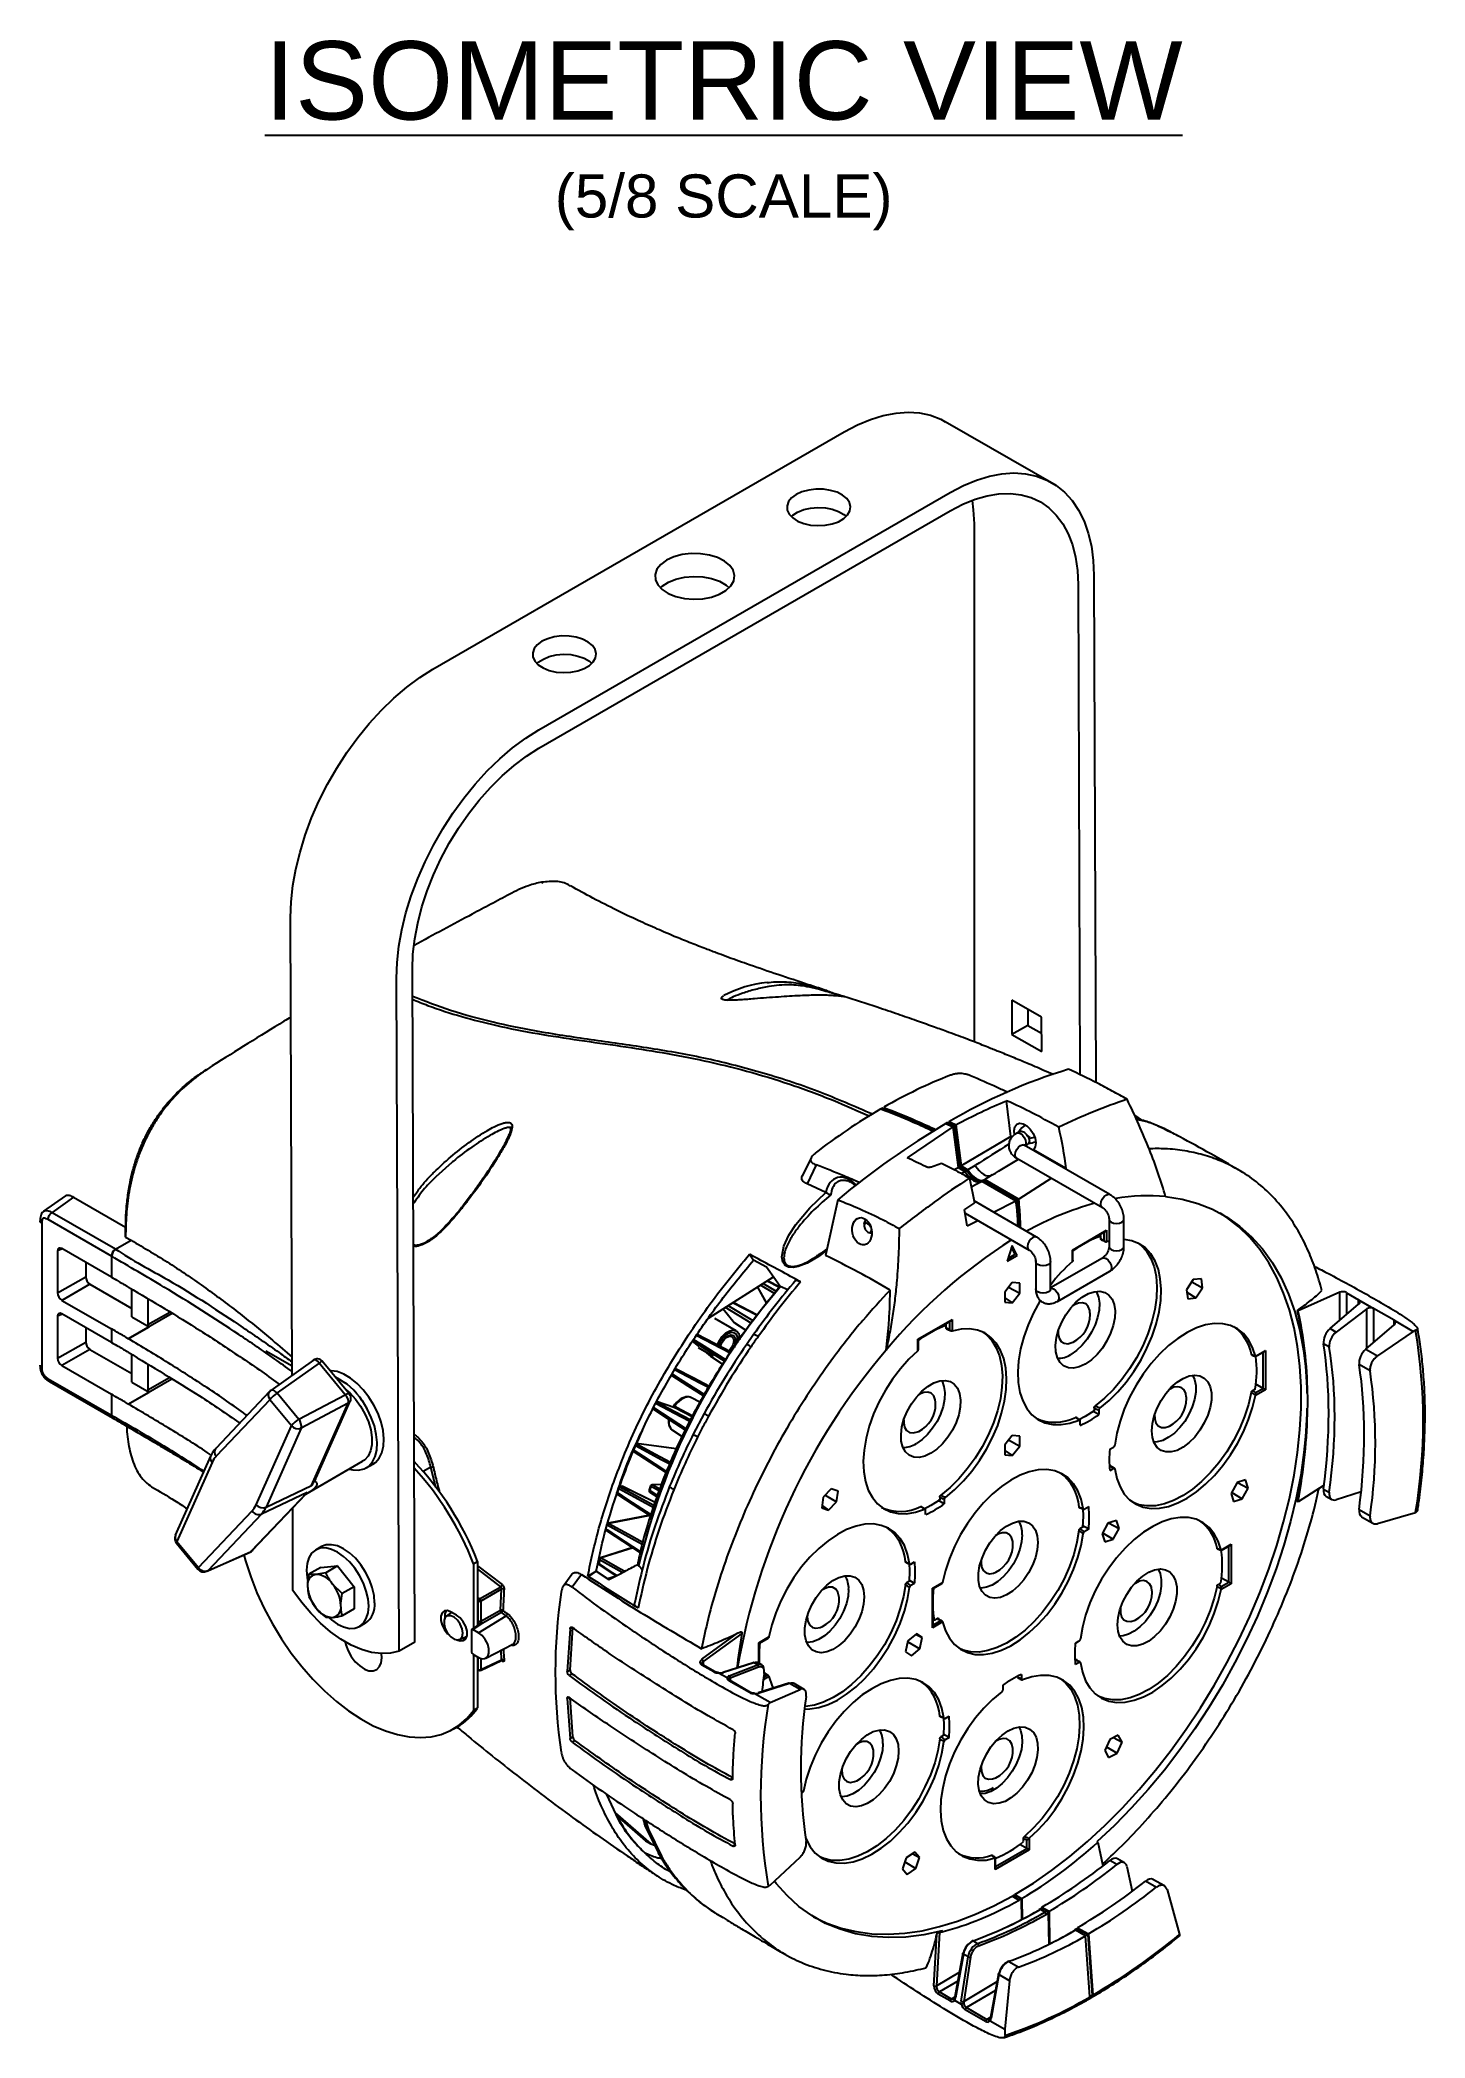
# Model space of a CAD drawing. Header units: inches. Extents: x 0.7 to 44.2, y 3.2 to 34.6.
# Drawn here: x 8 to 16.84, y 21.86 to 34.61 of the extents above; entities that cross this region are included whole.
import ezdxf
from ezdxf.enums import TextEntityAlignment as Align

# ---------------------------------------------------------------- set-up
doc = ezdxf.new("R2010")
doc.units = ezdxf.units.IN
doc.header["$MEASUREMENT"] = 0
doc.layers.add('DIM', color=1, linetype='Continuous')
doc.styles.add('Arial', font='arial.ttf')

msp = doc.modelspace()

# ---------------------------------------------------------------- texts
at = {"layer": 'DIM', "style": 'Arial'}
for s, height, p in [('%%UISOMETRIC VIEW', 0.5, (12.365, 34.102)), ('(5/8 SCALE)', 0.275, (12.365, 33.477))]:
    msp.add_text(s, height=height, dxfattribs=at).set_placement(p, align=Align.CENTER)

# ---------------------------------------------------------------- linework, layer by layer
for p, q in [((14.487, 31.768), (13.778, 32.174)), ((10.509, 30.595), (13.134, 32.11)), ((11.186, 30.208), (13.811, 31.723)), ((11.186, 30.091), (13.811, 31.606)), ((13.963, 31.522), (13.963, 28.218)), ((14.627, 31.135), (14.638, 28.008)), ((14.728, 31.194), (14.74, 27.958)), ((11.2, 29.235), (11.204, 29.237)), ((11.204, 29.237), (11.212, 29.232)), ((11.212, 29.232), (11.213, 29.231)), ((9.611, 26.09), (9.6, 29.011)), ((10.293, 24.33), (10.277, 28.624)), ((10.394, 24.388), (10.378, 28.682)), ((13.133, 28.507), (13.138, 28.506)), ((14.394, 28.375), (14.205, 28.483)), ((14.205, 28.483), (14.205, 28.264)), ((14.307, 28.322), (14.205, 28.264)), ((14.306, 28.425), (14.307, 28.322)), ((14.307, 28.322), (14.394, 28.272)), ((14.395, 28.155), (14.394, 28.375)), ((14.205, 28.264), (14.395, 28.155)), ((13.379, 27.795), (13.368, 27.788)), ((13.385, 27.793), (13.387, 27.799)), ((14.199, 27.613), (14.17, 27.842)), ((13.828, 27.676), (13.536, 27.477)), ((13.794, 27.702), (13.783, 27.696)), ((13.783, 27.696), (13.828, 27.676)), ((13.802, 27.707), (13.802, 27.698)), ((13.839, 27.682), (13.828, 27.676)), ((13.828, 27.676), (13.861, 27.416)), ((13.839, 27.682), (13.872, 27.422)), ((13.847, 27.687), (13.88, 27.427)), ((14.987, 27.75), (15.03, 27.719)), ((14.199, 27.613), (13.88, 27.427)), ((14.206, 27.609), (14.199, 27.613)), ((14.255, 27.646), (14.236, 27.635)), ((14.83, 27.243), (14.284, 27.558)), ((14.289, 27.555), (14.303, 27.563)), ((14.302, 27.619), (14.32, 27.608)), ((14.32, 27.608), (14.31, 27.602)), ((15.231, 27.635), (15.201, 27.648)), ((10.63, 27.447), (10.528, 27.356)), ((12.923, 27.478), (12.867, 27.361)), ((12.956, 27.432), (12.897, 27.311)), ((13.686, 27.418), (13.756, 27.444)), ((13.836, 27.402), (13.861, 27.416)), ((13.872, 27.422), (13.861, 27.416)), ((13.861, 27.416), (13.905, 27.39)), ((13.872, 27.422), (13.916, 27.397)), ((13.88, 27.427), (13.924, 27.401)), ((13.971, 27.429), (13.924, 27.401)), ((14.236, 27.475), (14.782, 27.16)), ((14.552, 27.409), (14.343, 27.529)), ((13.017, 27.257), (12.897, 27.311)), ((13.101, 27.328), (13.097, 27.326)), ((13.882, 27.377), (13.905, 27.39)), ((13.916, 27.397), (13.905, 27.39)), ((13.934, 27.348), (13.965, 27.191)), ((13.945, 27.293), (14.013, 27.328)), ((14.024, 27.334), (14.013, 27.328)), ((14.013, 27.328), (14.229, 27.203)), ((14.024, 27.334), (14.24, 27.21)), ((14.078, 27.368), (14.032, 27.339)), ((14.032, 27.339), (14.248, 27.214)), ((14.457, 27.348), (14.248, 27.214)), ((14.552, 27.409), (14.548, 27.406)), ((8.165, 27.235), (8.024, 27.136)), ((8.216, 27.226), (8.079, 27.129)), ((8.216, 27.226), (8.548, 27.034)), ((13.093, 27.21), (13.016, 26.855)), ((13.017, 27.257), (13.018, 27.257)), ((13.965, 27.191), (13.903, 27.148)), ((14.362, 26.972), (13.963, 27.203)), ((14.088, 27.13), (14.229, 27.203)), ((14.24, 27.21), (14.229, 27.203)), ((14.24, 27.21), (14.251, 27.036)), ((8.013, 27.06), (8.013, 26.139)), ((8.457, 26.85), (8.053, 27.083)), ((8.079, 27.129), (8.483, 26.896)), ((13.262, 27.057), (13.262, 27.044)), ((13.276, 27.081), (13.272, 27.079)), ((13.919, 27.043), (13.903, 27.148)), ((13.906, 27.125), (14.314, 26.889)), ((13.919, 27.043), (13.987, 27.078)), ((14.825, 27.086), (14.825, 26.911)), ((14.92, 26.911), (14.92, 27.086)), ((8.484, 26.895), (8.583, 26.952)), ((8.548, 26.992), (8.548, 27.024)), ((8.548, 27.005), (8.548, 27.024)), ((8.548, 26.972), (8.583, 26.952)), ((13.285, 27.004), (13.296, 26.998)), ((14.207, 26.918), (14.174, 26.817)), ((14.226, 26.862), (14.203, 26.907)), ((14.239, 26.854), (14.207, 26.918)), ((14.591, 26.889), (14.809, 27.015)), ((14.594, 26.888), (14.801, 27.007)), ((14.772, 26.961), (14.772, 26.977)), ((14.794, 26.95), (14.794, 27.003)), ((14.809, 26.942), (14.808, 26.941)), ((14.809, 27.015), (14.809, 26.942)), ((14.825, 26.946), (14.809, 26.942)), ((8.144, 26.897), (8.114, 26.883)), ((8.114, 26.883), (8.114, 26.615)), ((8.457, 26.716), (8.141, 26.899)), ((8.293, 26.811), (8.293, 26.719)), ((8.457, 26.85), (8.457, 26.716)), ((8.459, 26.849), (8.457, 26.85)), ((8.483, 26.896), (8.484, 26.895)), ((12.53, 26.862), (12.555, 26.825)), ((12.639, 26.78), (12.555, 26.825)), ((14.174, 26.817), (14.239, 26.854)), ((14.181, 26.836), (14.226, 26.862)), ((14.226, 26.862), (14.239, 26.854)), ((14.357, 26.816), (14.357, 26.641)), ((14.782, 26.838), (14.452, 26.647)), ((14.452, 26.641), (14.452, 26.816)), ((14.591, 26.816), (14.591, 26.889)), ((14.594, 26.888), (14.591, 26.889)), ((14.592, 26.816), (14.591, 26.816)), ((14.594, 26.824), (14.594, 26.888)), ((8.114, 26.615), (8.293, 26.719)), ((8.32, 26.672), (8.141, 26.568)), ((8.32, 26.672), (8.588, 26.517)), ((8.565, 26.653), (8.566, 26.653)), ((12.268, 26.454), (12.683, 26.717)), ((12.581, 26.653), (12.638, 26.548)), ((12.582, 26.653), (12.639, 26.549)), ((12.689, 26.611), (12.6, 26.665)), ((12.618, 26.676), (12.701, 26.626)), ((12.722, 26.65), (12.642, 26.691)), ((12.724, 26.652), (12.645, 26.693)), ((12.775, 26.635), (12.725, 26.657)), ((14.207, 26.681), (14.159, 26.621)), ((14.184, 26.652), (14.255, 26.613)), ((14.255, 26.677), (14.207, 26.681)), ((14.255, 26.613), (14.255, 26.677)), ((14.495, 26.561), (14.83, 26.755)), ((15.362, 26.7), (15.319, 26.635)), ((15.353, 26.686), (15.422, 26.648)), ((15.414, 26.706), (15.362, 26.7)), ((15.379, 26.583), (15.422, 26.648)), ((15.422, 26.648), (15.414, 26.706)), ((8.141, 26.568), (8.457, 26.386)), ((8.588, 26.463), (8.588, 26.639)), ((8.69, 26.578), (8.69, 26.414)), ((12.54, 26.423), (12.377, 26.523)), ((12.395, 26.534), (12.552, 26.439)), ((12.578, 26.471), (12.422, 26.552)), ((12.58, 26.474), (12.425, 26.554)), ((14.159, 26.621), (14.159, 26.557)), ((14.159, 26.584), (14.207, 26.553)), ((14.159, 26.557), (14.207, 26.553)), ((14.207, 26.553), (14.255, 26.613)), ((14.602, 26.539), (14.592, 26.533)), ((15.319, 26.635), (15.327, 26.577)), ((15.321, 26.62), (15.379, 26.583)), ((15.327, 26.577), (15.379, 26.583)), ((16.297, 26.62), (16.031, 26.502)), ((16.236, 26.388), (16.418, 26.543)), ((16.297, 26.441), (16.297, 26.62)), ((16.34, 26.617), (16.417, 26.572)), ((16.34, 26.617), (16.34, 26.477)), ((16.417, 26.572), (16.513, 26.517)), ((16.417, 26.543), (16.417, 26.572)), ((8.144, 26.48), (8.114, 26.467)), ((8.114, 26.467), (8.114, 26.199)), ((8.457, 26.3), (8.141, 26.482)), ((8.293, 26.394), (8.293, 26.302)), ((8.844, 26.484), (8.565, 26.323)), ((8.565, 26.323), (8.698, 26.4)), ((8.588, 26.463), (8.698, 26.4)), ((8.69, 26.414), (8.829, 26.493)), ((12.445, 26.374), (12.309, 26.452)), ((12.362, 26.513), (12.433, 26.426)), ((12.362, 26.513), (12.435, 26.425)), ((12.435, 26.425), (12.501, 26.381)), ((12.436, 26.424), (12.503, 26.38)), ((13.605, 26.32), (13.823, 26.446)), ((13.608, 26.318), (13.815, 26.437)), ((13.786, 26.391), (13.786, 26.407)), ((13.808, 26.381), (13.808, 26.433)), ((13.823, 26.446), (13.823, 26.372)), ((16.031, 26.502), (16.027, 26.504)), ((16.471, 26.513), (16.275, 26.365)), ((16.463, 26.257), (16.645, 26.412)), ((16.471, 26.263), (16.471, 26.513)), ((16.645, 26.441), (16.513, 26.517)), ((16.513, 26.517), (16.513, 26.299)), ((16.645, 26.441), (16.767, 26.37)), ((16.645, 26.411), (16.645, 26.441)), ((8.114, 26.199), (8.293, 26.302)), ((8.457, 26.386), (8.457, 26.3)), ((8.565, 26.323), (8.565, 26.323)), ((12.165, 26.307), (12.206, 26.273)), ((12.165, 26.307), (12.207, 26.273)), ((12.202, 26.267), (12.299, 26.211)), ((12.437, 26.359), (12.437, 26.359)), ((12.502, 26.38), (12.508, 26.375)), ((12.555, 26.35), (12.51, 26.285)), ((13.605, 26.246), (13.605, 26.32)), ((13.608, 26.255), (13.608, 26.318)), ((13.823, 26.372), (13.822, 26.372)), ((16.231, 26.269), (16.194, 26.29)), ((16.236, 26.388), (16.275, 26.365)), ((16.767, 26.37), (16.539, 26.213)), ((16.782, 26.377), (16.767, 26.37)), ((8.32, 26.255), (8.141, 26.152)), ((8.141, 26.152), (8.457, 25.969)), ((8.32, 26.255), (8.588, 26.101)), ((8.565, 26.237), (8.565, 26.237)), ((8.588, 26.046), (8.588, 26.222)), ((8.69, 26.16), (8.69, 25.997)), ((9.611, 26.147), (9.443, 26.244)), ((9.746, 26.186), (9.474, 25.993)), ((9.783, 26.168), (9.515, 25.977)), ((9.949, 25.966), (9.783, 26.168)), ((9.976, 25.97), (9.803, 26.179)), ((12.243, 26.243), (12.281, 26.212)), ((12.243, 26.243), (12.282, 26.212)), ((12.282, 26.212), (12.281, 26.212)), ((12.282, 26.212), (12.349, 26.168)), ((12.282, 26.211), (12.35, 26.168)), ((13.403, 26.25), (13.403, 26.25)), ((13.605, 26.247), (13.605, 26.246)), ((15.759, 26.212), (15.823, 26.249)), ((15.759, 26.212), (15.759, 26.212)), ((15.76, 26.209), (15.815, 26.241)), ((15.808, 26.006), (15.808, 26.237)), ((15.823, 26.249), (15.823, 25.997)), ((16.491, 26.119), (16.421, 26.159)), ((16.463, 26.257), (16.539, 26.213)), ((8.053, 26.068), (8.457, 25.835)), ((8.061, 26.051), (8.465, 25.818)), ((8.843, 26.066), (8.566, 25.906)), ((8.588, 26.046), (8.698, 25.983)), ((8.69, 25.997), (8.827, 26.076)), ((15.808, 26.006), (15.762, 26.033)), ((8.457, 25.969), (8.457, 25.835)), ((8.565, 25.906), (8.698, 25.983)), ((8.566, 25.906), (8.565, 25.906)), ((9.467, 25.987), (9.125, 25.625)), ((9.468, 25.934), (9.126, 25.573)), ((9.606, 25.767), (9.468, 25.934)), ((9.515, 25.977), (9.653, 25.81)), ((9.653, 25.81), (9.949, 25.966)), ((9.969, 25.911), (9.668, 25.753)), ((9.735, 25.387), (9.969, 25.911)), ((9.764, 25.435), (9.982, 25.924)), ((9.985, 25.932), (9.985, 25.933)), ((12.053, 25.882), (11.937, 25.922)), ((12.054, 25.882), (11.937, 25.922)), ((12.053, 25.882), (12.054, 25.882)), ((12.164, 25.824), (12.054, 25.882)), ((12.064, 25.887), (12.168, 25.832)), ((12.213, 25.919), (12.159, 25.947)), ((13.616, 25.97), (13.606, 25.963)), ((14.73, 25.882), (14.73, 25.867)), ((15.741, 25.993), (15.755, 26.001)), ((15.823, 25.997), (15.759, 25.96)), ((15.759, 25.96), (15.759, 25.962)), ((15.76, 25.979), (15.808, 26.006)), ((16.092, 25.973), (16.089, 25.975)), ((8.457, 25.835), (8.459, 25.834)), ((8.465, 25.818), (8.466, 25.817)), ((9.381, 25.263), (9.606, 25.767)), ((9.668, 25.753), (9.444, 25.249)), ((12.24, 25.846), (12.171, 25.715)), ((14.673, 25.827), (14.631, 25.805)), ((14.641, 25.771), (14.641, 25.799)), ((14.73, 25.864), (14.673, 25.827)), ((14.759, 25.839), (14.724, 25.859)), ((14.725, 25.863), (14.73, 25.867)), ((14.759, 25.868), (14.759, 25.839)), ((16.089, 25.879), (16.092, 25.877)), ((12.063, 25.62), (11.809, 25.654)), ((12.062, 25.62), (11.809, 25.654)), ((11.846, 25.74), (11.846, 25.74)), ((12.039, 25.739), (12.101, 25.7)), ((14.207, 25.706), (14.159, 25.646)), ((14.159, 25.646), (14.159, 25.582)), ((14.184, 25.677), (14.255, 25.638)), ((14.255, 25.702), (14.207, 25.706)), ((14.207, 25.578), (14.255, 25.638)), ((14.255, 25.638), (14.255, 25.702)), ((14.83, 25.618), (14.854, 25.632)), ((9.09, 25.573), (8.865, 25.069)), ((9.1, 25.534), (8.875, 25.03)), ((9.699, 25.332), (10.06, 25.541)), ((10.084, 25.499), (10.126, 25.523)), ((10.496, 25.503), (10.448, 25.476)), ((10.527, 25.373), (10.496, 25.503)), ((11.788, 25.605), (11.998, 25.469)), ((14.159, 25.609), (14.207, 25.578)), ((14.159, 25.582), (14.207, 25.578)), ((14.828, 25.514), (14.827, 25.513)), ((9.444, 25.249), (9.735, 25.387)), ((11.716, 25.382), (11.697, 25.381)), ((11.72, 25.381), (11.7, 25.38)), ((11.927, 25.278), (11.72, 25.381)), ((11.927, 25.278), (11.722, 25.381)), ((11.898, 25.384), (11.889, 25.358)), ((11.901, 25.38), (11.893, 25.355)), ((11.953, 25.352), (11.901, 25.38)), ((11.968, 25.394), (11.909, 25.391)), ((11.968, 25.393), (11.912, 25.39)), ((11.912, 25.39), (11.958, 25.365)), ((14.854, 25.496), (14.83, 25.481)), ((15.642, 25.405), (15.604, 25.336)), ((15.696, 25.422), (15.642, 25.405)), ((15.644, 25.406), (15.712, 25.37)), ((15.674, 25.302), (15.712, 25.37)), ((15.712, 25.37), (15.696, 25.422)), ((16.197, 25.388), (16.031, 25.282)), ((9.35, 24.967), (9.706, 25.342)), ((9.358, 24.973), (9.699, 25.332)), ((9.706, 25.342), (9.414, 25.204)), ((9.616, 24.717), (9.614, 25.243)), ((11.683, 25.334), (11.898, 25.194)), ((11.893, 25.355), (11.942, 25.322)), ((11.894, 25.345), (11.94, 25.314)), ((13, 25.313), (12.992, 25.245)), ((12.992, 25.245), (13.035, 25.23)), ((12.993, 25.258), (13.035, 25.23)), ((13.051, 25.366), (13, 25.313)), ((13.012, 25.325), (13.086, 25.283)), ((13.035, 25.23), (13.086, 25.283)), ((13.095, 25.351), (13.051, 25.366)), ((13.086, 25.283), (13.095, 25.351)), ((13.687, 25.258), (13.645, 25.236)), ((13.743, 25.294), (13.687, 25.258)), ((13.773, 25.27), (13.737, 25.29)), ((13.738, 25.294), (13.744, 25.298)), ((13.744, 25.312), (13.744, 25.297)), ((13.773, 25.298), (13.773, 25.27)), ((14.667, 25.236), (14.695, 25.252)), ((15.604, 25.336), (15.62, 25.285)), ((15.608, 25.343), (15.674, 25.302)), ((15.62, 25.285), (15.674, 25.302)), ((16.031, 25.282), (16.027, 25.284)), ((16.194, 25.364), (16.231, 25.343)), ((16.209, 25.319), (16.246, 25.297)), ((16.435, 25.347), (16.275, 25.295)), ((9.013, 24.863), (9.355, 25.224)), ((9.414, 25.204), (9.072, 24.843)), ((11.618, 25.138), (11.612, 25.112)), ((11.894, 25.197), (11.627, 25.146)), ((11.896, 25.195), (11.632, 25.145)), ((13.654, 25.201), (13.654, 25.23)), ((14.654, 25.119), (14.641, 25.112)), ((14.695, 25.108), (14.654, 25.132)), ((14.658, 25.24), (14.66, 25.19)), ((14.818, 25.147), (14.781, 25.078)), ((14.872, 25.164), (14.818, 25.147)), ((14.821, 25.148), (14.889, 25.112)), ((14.889, 25.112), (14.872, 25.164)), ((16.421, 25.233), (16.491, 25.193)), ((16.436, 25.187), (16.508, 25.146)), ((16.767, 25.207), (16.539, 25.143)), ((8.872, 25.019), (9.009, 24.852)), ((8.875, 25.03), (9.013, 24.863)), ((9.798, 24.997), (9.76, 24.975)), ((11.785, 24.99), (11.578, 24.925)), ((11.787, 24.989), (11.583, 24.925)), ((11.617, 25.1), (11.832, 24.959)), ((14.695, 25.108), (14.667, 25.092)), ((14.781, 25.078), (14.797, 25.027)), ((14.784, 25.085), (14.851, 25.044)), ((14.797, 25.027), (14.851, 25.044)), ((14.851, 25.044), (14.889, 25.112)), ((15.54, 24.975), (15.604, 25.012)), ((15.541, 24.972), (15.596, 25.004)), ((15.589, 24.769), (15.589, 25)), ((15.604, 25.012), (15.604, 24.76)), ((9.066, 24.839), (9.343, 24.962)), ((9.072, 24.843), (9.349, 24.966)), ((9.794, 24.864), (9.718, 24.82)), ((9.794, 24.864), (9.901, 24.873)), ((9.901, 24.873), (9.825, 24.83)), ((9.901, 24.873), (10.007, 24.741)), ((10.768, 24.887), (10.794, 24.902)), ((10.768, 24.887), (10.768, 24.476)), ((10.794, 24.902), (10.794, 24.493)), ((10.794, 24.873), (10.951, 24.754)), ((11.57, 24.916), (11.566, 24.892)), ((11.571, 24.88), (11.679, 24.809)), ((11.718, 24.831), (11.573, 24.912)), ((13.55, 24.889), (13.552, 24.843)), ((13.559, 24.885), (13.584, 24.899)), ((14.008, 24.908), (14.008, 24.896)), ((15.54, 24.974), (15.54, 24.975)), ((9.825, 24.83), (9.762, 24.819)), ((9.931, 24.697), (9.869, 24.758)), ((10.007, 24.741), (9.931, 24.697)), ((10.007, 24.741), (10.007, 24.599)), ((10.943, 24.741), (10.794, 24.855)), ((10.807, 24.663), (10.943, 24.741)), ((11.396, 24.819), (11.34, 24.743)), ((11.457, 24.818), (11.398, 24.737)), ((11.498, 24.809), (11.551, 24.839)), ((11.498, 24.809), (11.502, 24.806)), ((11.551, 24.839), (11.502, 24.806)), ((11.551, 24.839), (11.502, 24.806)), ((11.551, 24.839), (11.633, 24.786)), ((11.551, 24.839), (11.551, 24.839)), ((11.551, 24.839), (11.551, 24.839)), ((11.673, 24.807), (11.623, 24.792)), ((13.546, 24.774), (13.533, 24.766)), ((13.552, 24.843), (13.548, 24.772)), ((13.584, 24.762), (13.549, 24.783)), ((13.584, 24.762), (13.559, 24.748)), ((13.698, 24.731), (13.762, 24.768)), ((13.702, 24.729), (13.757, 24.761)), ((13.762, 24.768), (13.762, 24.766)), ((15.522, 24.756), (15.536, 24.764)), ((15.604, 24.76), (15.54, 24.723)), ((15.541, 24.742), (15.589, 24.769)), ((15.589, 24.769), (15.542, 24.796)), ((9.718, 24.678), (9.762, 24.606)), ((10.794, 24.671), (10.807, 24.663)), ((10.799, 24.649), (10.794, 24.653)), ((10.799, 24.505), (10.799, 24.649)), ((10.947, 24.725), (10.815, 24.649)), ((10.815, 24.649), (10.815, 24.521)), ((10.94, 24.591), (10.947, 24.725)), ((13.698, 24.479), (13.698, 24.731)), ((13.702, 24.49), (13.702, 24.729)), ((15.54, 24.723), (15.54, 24.725)), ((9.825, 24.546), (9.869, 24.545)), ((10.007, 24.599), (9.931, 24.555)), ((10.041, 24.488), (10.079, 24.51)), ((10.629, 24.578), (10.594, 24.552)), ((10.66, 24.56), (10.626, 24.579)), ((10.803, 24.499), (10.757, 24.469)), ((10.819, 24.505), (10.763, 24.468)), ((10.799, 24.497), (10.799, 24.502)), ((10.8, 24.447), (10.976, 24.556)), ((10.815, 24.521), (10.94, 24.591)), ((10.948, 24.577), (10.823, 24.507)), ((10.976, 24.556), (10.948, 24.577)), ((11.385, 24.21), (11.402, 24.48)), ((11.402, 24.48), (11.385, 24.473)), ((12.9, 24.56), (12.899, 24.548)), ((13.762, 24.516), (13.698, 24.479)), ((13.702, 24.498), (13.747, 24.524)), ((13.713, 24.53), (13.727, 24.538)), ((13.762, 24.517), (13.762, 24.516)), ((10.394, 24.388), (10.293, 24.33)), ((10.679, 24.405), (10.719, 24.422)), ((10.719, 24.422), (10.726, 24.426)), ((10.755, 24.464), (10.755, 24.325)), ((10.8, 24.447), (10.763, 24.468)), ((10.847, 24.285), (11.02, 24.375)), ((11.385, 24.473), (11.367, 24.2)), ((12.225, 24.278), (12.454, 24.444)), ((12.481, 24.443), (12.234, 24.264)), ((12.59, 24.383), (12.654, 24.42)), ((12.59, 24.252), (12.59, 24.383)), ((12.594, 24.381), (12.649, 24.413)), ((12.594, 24.25), (12.594, 24.381)), ((12.654, 24.42), (12.654, 24.419)), ((13.541, 24.395), (13.525, 24.325)), ((13.54, 24.39), (13.617, 24.345)), ((13.595, 24.441), (13.541, 24.395)), ((13.59, 24.437), (13.633, 24.416)), ((13.633, 24.416), (13.595, 24.441)), ((13.617, 24.345), (13.633, 24.416)), ((14.61, 24.381), (14.635, 24.395)), ((10.183, 24.288), (10.181, 24.314)), ((10.763, 24.311), (10.8, 24.29)), ((10.768, 24.309), (10.768, 23.952)), ((10.794, 24.294), (10.794, 23.967)), ((10.799, 24.213), (10.799, 24.29)), ((10.812, 24.207), (10.947, 24.269)), ((10.815, 24.283), (10.815, 24.213)), ((10.815, 24.213), (10.947, 24.274)), ((10.947, 24.274), (10.944, 24.335)), ((10.951, 24.266), (10.947, 24.269)), ((12.303, 24.197), (12.226, 24.241)), ((12.31, 24.198), (12.232, 24.242)), ((12.234, 24.264), (12.234, 24.241)), ((12.553, 24.256), (12.359, 24.194)), ((12.558, 24.256), (12.364, 24.193)), ((12.4, 24.172), (12.581, 24.242)), ((12.588, 24.228), (12.407, 24.158)), ((12.581, 24.242), (12.558, 24.256)), ((12.609, 24.242), (12.587, 24.254)), ((13.525, 24.325), (13.563, 24.3)), ((13.563, 24.3), (13.617, 24.345)), ((14.608, 24.277), (14.607, 24.276)), ((14.635, 24.258), (14.61, 24.244)), ((10.794, 24.216), (10.799, 24.213)), ((10.794, 24.213), (10.802, 24.208)), ((11.367, 24.2), (11.385, 24.21)), ((11.396, 24.186), (11.378, 24.175)), ((12.387, 24.159), (12.333, 24.19)), ((12.53, 24.065), (12.399, 24.141)), ((12.537, 24.066), (12.406, 24.142)), ((12.407, 24.158), (12.407, 24.141)), ((12.78, 24.125), (12.586, 24.063)), ((12.785, 24.124), (12.591, 24.062)), ((12.654, 24.168), (12.618, 24.147)), ((12.621, 24.166), (12.639, 24.177)), ((12.654, 24.169), (12.654, 24.168)), ((12.853, 24.085), (12.785, 24.124)), ((12.878, 24.086), (12.814, 24.123)), ((14.148, 24.084), (14.148, 24.112)), ((14.237, 24.167), (14.237, 24.166)), ((14.266, 24.18), (14.266, 24.152)), ((11.385, 24.035), (11.367, 24.028)), ((11.367, 24.028), (11.385, 23.773)), ((11.402, 23.783), (11.385, 24.035)), ((12.662, 24.001), (12.56, 24.059)), ((12.662, 24.001), (12.853, 24.085)), ((10.638, 23.831), (10.664, 23.846)), ((10.768, 23.952), (10.794, 23.967)), ((13.779, 23.901), (13.804, 23.915)), ((11.385, 23.773), (11.402, 23.783)), ((11.416, 23.759), (11.398, 23.749)), ((13.765, 23.79), (13.752, 23.782)), ((13.804, 23.779), (13.765, 23.801)), ((13.804, 23.779), (13.779, 23.764)), ((14.829, 23.766), (14.797, 23.695)), ((14.808, 23.72), (14.877, 23.679)), ((14.884, 23.793), (14.829, 23.766)), ((14.853, 23.778), (14.908, 23.75)), ((14.877, 23.679), (14.908, 23.75)), ((14.908, 23.75), (14.884, 23.793)), ((14.797, 23.695), (14.821, 23.652)), ((14.821, 23.652), (14.877, 23.679)), ((12.408, 23.51), (12.423, 23.522)), ((13.119, 23.577), (13.119, 23.565)), ((11.678, 23.287), (11.619, 23.415)), ((12.86, 23.428), (12.874, 23.436)), ((12.86, 23.425), (12.868, 23.429)), ((12.874, 23.436), (12.874, 23.435)), ((11.672, 23.299), (11.901, 23.1)), ((11.682, 23.28), (11.867, 23.119)), ((11.848, 23.263), (11.859, 23.228)), ((11.859, 23.228), (11.864, 23.214)), ((11.864, 23.214), (11.948, 23.041)), ((11.866, 23.251), (11.881, 23.204)), ((11.867, 23.119), (11.901, 23.1)), ((11.886, 23.191), (11.968, 23.022)), ((11.901, 23.1), (11.923, 23.092)), ((12.425, 23.086), (12.44, 23.098)), ((14.301, 23.07), (14.255, 23.097)), ((14.279, 23.119), (14.279, 23.135)), ((14.301, 23.07), (14.301, 23.126)), ((14.315, 23.135), (14.316, 23.136)), ((14.316, 23.136), (14.316, 23.062)), ((14.747, 23.113), (14.753, 23.11)), ((14.753, 23.11), (14.786, 22.96)), ((11.948, 23.041), (11.99, 22.972)), ((11.99, 22.972), (12.038, 22.905)), ((12.662, 22.837), (12.853, 23.016)), ((13.53, 23.012), (13.506, 22.94)), ((13.521, 22.985), (13.592, 22.942)), ((13.585, 23.048), (13.53, 23.012)), ((13.569, 23.038), (13.616, 23.013)), ((13.616, 23.013), (13.585, 23.048)), ((13.592, 22.942), (13.616, 23.013)), ((14.316, 23.062), (14.098, 22.936)), ((14.098, 22.936), (14.098, 23.01)), ((14.098, 23.01), (14.099, 23.01)), ((14.101, 22.955), (14.301, 23.07)), ((14.101, 22.947), (14.101, 23.011)), ((14.875, 22.968), (14.83, 22.994)), ((14.923, 22.979), (14.878, 23.005)), ((14.938, 22.956), (14.973, 22.798)), ((12.056, 22.89), (12.038, 22.905)), ((12.649, 22.829), (12.662, 22.837)), ((13.506, 22.94), (13.537, 22.905)), ((13.537, 22.905), (13.592, 22.942)), ((15.127, 22.822), (15.057, 22.863)), ((15.178, 22.832), (15.105, 22.873)), ((12.218, 22.725), (12.206, 22.735)), ((12.206, 22.734), (12.214, 22.727)), ((12.214, 22.727), (12.22, 22.723)), ((12.227, 22.718), (12.215, 22.728)), ((12.226, 22.718), (12.306, 22.663)), ((14.219, 22.775), (14.206, 22.767)), ((14.25, 22.741), (14.206, 22.767)), ((14.219, 22.775), (14.264, 22.749)), ((14.224, 22.778), (14.269, 22.752)), ((14.224, 22.772), (14.224, 22.778)), ((14.264, 22.749), (14.25, 22.741)), ((14.264, 22.749), (14.266, 22.616)), ((14.269, 22.752), (14.271, 22.619)), ((14.396, 22.69), (14.396, 22.697)), ((14.396, 22.697), (14.442, 22.67)), ((15.195, 22.808), (15.275, 22.521)), ((14.393, 22.69), (14.38, 22.682)), ((14.399, 22.689), (14.385, 22.681)), ((14.415, 22.664), (14.385, 22.681)), ((14.399, 22.689), (14.429, 22.672)), ((14.415, 22.664), (14.429, 22.672)), ((14.437, 22.658), (14.423, 22.65)), ((14.437, 22.658), (14.44, 22.458)), ((14.442, 22.67), (14.445, 22.46)), ((14.624, 22.559), (14.624, 22.565)), ((14.624, 22.565), (14.694, 22.525)), ((13.707, 22.194), (13.726, 22.522)), ((13.743, 22.534), (13.723, 22.194)), ((13.726, 22.522), (13.729, 22.535)), ((13.729, 22.535), (13.76, 22.545)), ((13.766, 22.541), (13.76, 22.545)), ((13.958, 22.481), (13.987, 22.465)), ((14.62, 22.558), (14.607, 22.551)), ((14.626, 22.558), (14.613, 22.55)), ((14.675, 22.514), (14.613, 22.55)), ((14.626, 22.558), (14.689, 22.522)), ((14.689, 22.522), (14.675, 22.514)), ((14.703, 22.124), (14.675, 22.514)), ((14.689, 22.522), (14.717, 22.132)), ((14.694, 22.525), (14.722, 22.135)), ((13.891, 22.402), (13.841, 22.123)), ((13.895, 22.397), (13.844, 22.118)), ((13.882, 22.096), (13.925, 22.38)), ((13.925, 22.38), (13.895, 22.397)), ((13.941, 22.378), (13.898, 22.095)), ((14.186, 22.35), (14.248, 22.314)), ((13.723, 22.194), (13.87, 22.281)), ((13.859, 22.225), (13.742, 22.155)), ((13.898, 22.095), (14.11, 22.221)), ((14.119, 22.27), (14.068, 21.992)), ((14.122, 22.266), (14.072, 21.987)), ((14.189, 22.227), (14.122, 22.266)), ((14.189, 22.227), (14.16, 21.917)), ((13.81, 22.098), (13.734, 22.142)), ((13.742, 22.155), (13.818, 22.111)), ((13.818, 22.111), (13.841, 22.125)), ((13.838, 22.103), (13.882, 22.078)), ((14.1, 22.165), (13.915, 22.055)), ((14.704, 22.121), (14.696, 22.122)), ((14.697, 22.111), (14.714, 22.121)), ((14.717, 22.132), (14.703, 22.124)), ((14.037, 21.967), (13.907, 22.042)), ((13.915, 22.055), (14.045, 21.98)), ((14.045, 21.98), (14.069, 21.994)), ((14.066, 21.971), (14.16, 21.917)), ((14.16, 21.917), (14.16, 21.877))]:
    msp.add_line(p, q)
at = {"flags": 128}
for points in [[(13.134, 32.11), (13.219, 32.154), (13.302, 32.189), (13.384, 32.214), (13.465, 32.229), (13.542, 32.234), (13.616, 32.23), (13.685, 32.215), (13.751, 32.19), (13.778, 32.174)], [(13.811, 31.723), (13.895, 31.767), (13.979, 31.802), (14.061, 31.827), (14.141, 31.842), (14.218, 31.847), (14.292, 31.842), (14.362, 31.827), (14.427, 31.802), (14.487, 31.768), (14.541, 31.724), (14.589, 31.671), (14.63, 31.609), (14.665, 31.54), (14.692, 31.463), (14.712, 31.379), (14.724, 31.289), (14.728, 31.194)], [(12.828, 31.71), (12.799, 31.689), (12.779, 31.664), (12.77, 31.637), (12.771, 31.61), (12.783, 31.584), (12.806, 31.56), (12.837, 31.54), (12.876, 31.525), (12.919, 31.515), (12.966, 31.511), (13.013, 31.513), (13.058, 31.522), (13.098, 31.536), (13.131, 31.556), (13.156, 31.579), (13.171, 31.605), (13.175, 31.632), (13.168, 31.658), (13.151, 31.684), (13.124, 31.706), (13.089, 31.724), (13.047, 31.736), (13.002, 31.743), (12.954, 31.744), (12.908, 31.738), (12.865, 31.727), (12.828, 31.71)], [(12.796, 31.568), (12.806, 31.577), (12.837, 31.597), (12.876, 31.613), (12.92, 31.623), (12.967, 31.627), (13.014, 31.625), (13.058, 31.617), (13.099, 31.602), (13.132, 31.583), (13.148, 31.57)], [(13.811, 31.606), (13.891, 31.647), (13.97, 31.679), (14.047, 31.702), (14.122, 31.714), (14.195, 31.716), (14.263, 31.708), (14.327, 31.69), (14.387, 31.662), (14.44, 31.625), (14.488, 31.578), (14.529, 31.523), (14.564, 31.459), (14.591, 31.388), (14.61, 31.309), (14.623, 31.225), (14.627, 31.135)], [(13.951, 31.672), (13.958, 31.612), (13.963, 31.522)], [(12.001, 31.29), (11.964, 31.264), (11.939, 31.233), (11.927, 31.2), (11.929, 31.166), (11.944, 31.133), (11.972, 31.103), (12.011, 31.078), (12.06, 31.059), (12.114, 31.046), (12.173, 31.042), (12.232, 31.045), (12.288, 31.055), (12.338, 31.073), (12.379, 31.097), (12.41, 31.126), (12.429, 31.159), (12.434, 31.192), (12.426, 31.226), (12.404, 31.257), (12.37, 31.285), (12.326, 31.308), (12.274, 31.323), (12.217, 31.332), (12.158, 31.333), (12.1, 31.326), (12.047, 31.312), (12.001, 31.29)], [(11.961, 31.114), (11.973, 31.124), (12.012, 31.15), (12.06, 31.169), (12.115, 31.182), (12.173, 31.187), (12.232, 31.184), (12.288, 31.174), (12.338, 31.156), (12.38, 31.132), (12.4, 31.115)], [(11.205, 30.773), (11.175, 30.751), (11.155, 30.727), (11.146, 30.7), (11.147, 30.673), (11.159, 30.647), (11.182, 30.623), (11.213, 30.603), (11.252, 30.587), (11.296, 30.577), (11.342, 30.574), (11.389, 30.576), (11.434, 30.585), (11.474, 30.599), (11.508, 30.618), (11.533, 30.641), (11.547, 30.667), (11.551, 30.694), (11.545, 30.721), (11.527, 30.746), (11.5, 30.768), (11.465, 30.786), (11.423, 30.799), (11.378, 30.806), (11.331, 30.807), (11.284, 30.801), (11.242, 30.789), (11.205, 30.773)], [(11.173, 30.631), (11.182, 30.64), (11.214, 30.66), (11.252, 30.676), (11.296, 30.686), (11.343, 30.69), (11.39, 30.688), (11.435, 30.679), (11.475, 30.665), (11.508, 30.646), (11.524, 30.632)], [(9.6, 29.011), (9.604, 29.111), (9.615, 29.214), (9.634, 29.32), (9.661, 29.428), (9.694, 29.537), (9.735, 29.646), (9.782, 29.754), (9.836, 29.861), (9.895, 29.964), (9.96, 30.064), (10.029, 30.159), (10.103, 30.249), (10.18, 30.333), (10.26, 30.41), (10.342, 30.48), (10.425, 30.542), (10.509, 30.595)], [(10.277, 28.624), (10.28, 28.724), (10.292, 28.827), (10.311, 28.933), (10.337, 29.041), (10.371, 29.15), (10.412, 29.259), (10.459, 29.367), (10.512, 29.473), (10.572, 29.577), (10.637, 29.677), (10.706, 29.772), (10.779, 29.862), (10.856, 29.946), (10.936, 30.023), (11.018, 30.093), (11.102, 30.155), (11.186, 30.208)], [(10.378, 28.682), (10.382, 28.777), (10.393, 28.875), (10.412, 28.975), (10.439, 29.078), (10.472, 29.181), (10.513, 29.283), (10.56, 29.385), (10.613, 29.484), (10.672, 29.58), (10.736, 29.672), (10.804, 29.759), (10.876, 29.84), (10.951, 29.914), (11.028, 29.981), (11.107, 30.04), (11.186, 30.091)], [(14.222, 27.625), (14.219, 27.652), (14.224, 27.676), (14.236, 27.692), (14.254, 27.699), (14.276, 27.695), (14.3, 27.682), (14.322, 27.66), (14.34, 27.632), (14.353, 27.602), (14.357, 27.572), (14.354, 27.547), (14.343, 27.529), (14.343, 27.529)], [(14.236, 27.475), (14.236, 27.475), (14.228, 27.484), (14.226, 27.497), (14.228, 27.514), (14.236, 27.531), (14.247, 27.545), (14.26, 27.556), (14.273, 27.56), (14.284, 27.558)], [(14.236, 27.635), (14.247, 27.637), (14.26, 27.632), (14.273, 27.622), (14.284, 27.607), (14.291, 27.59), (14.293, 27.574), (14.291, 27.56), (14.288, 27.556)], [(14.255, 27.646), (14.26, 27.648), (14.266, 27.648), (14.272, 27.646), (14.279, 27.643), (14.285, 27.639), (14.291, 27.633), (14.297, 27.626), (14.302, 27.619)], [(13.971, 27.429), (13.983, 27.412), (13.996, 27.396), (14.01, 27.382), (14.025, 27.372), (14.039, 27.365), (14.054, 27.362), (14.067, 27.363), (14.078, 27.368)], [(13.905, 27.39), (13.917, 27.373), (13.93, 27.357), (13.944, 27.343), (13.959, 27.333), (13.974, 27.326), (13.989, 27.323), (14.002, 27.323), (14.011, 27.327)], [(14.024, 27.334), (14.013, 27.33), (13.999, 27.329), (13.985, 27.332), (13.97, 27.339), (13.955, 27.349), (13.941, 27.363), (13.928, 27.379), (13.916, 27.397)], [(13.924, 27.401), (13.936, 27.383), (13.949, 27.367), (13.963, 27.354), (13.978, 27.344), (13.993, 27.337), (14.008, 27.333), (14.021, 27.334), (14.032, 27.339)], [(13.024, 26.889), (12.97, 26.848), (12.897, 26.805), (12.841, 26.783), (12.808, 26.777), (12.779, 26.78), (12.758, 26.791), (12.755, 26.794), (12.743, 26.811), (12.737, 26.846), (12.75, 26.913), (12.781, 26.983), (12.825, 27.051), (12.914, 27.158), (13.017, 27.257), (13.017, 27.257)], [(14.782, 27.16), (14.775, 27.168), (14.772, 27.182), (14.775, 27.198), (14.782, 27.215), (14.793, 27.23), (14.806, 27.24), (14.819, 27.245), (14.83, 27.243), (14.83, 27.243)], [(15.186, 27.23), (15.291, 27.213), (15.391, 27.186), (15.486, 27.149), (15.575, 27.101), (15.658, 27.042), (15.735, 26.974), (15.805, 26.896), (15.868, 26.808), (15.923, 26.712), (15.971, 26.607), (16.011, 26.495), (16.043, 26.375), (16.067, 26.248), (16.082, 26.114), (16.089, 25.975)], [(8.026, 27.137), (8.03, 27.14), (8.043, 27.142), (8.064, 27.137), (8.079, 27.129), (8.079, 27.129), (8.079, 27.129)], [(13.262, 27.057), (13.265, 27.07), (13.272, 27.079), (13.276, 27.08)], [(13.305, 27.034), (13.302, 27.04), (13.294, 27.05), (13.285, 27.057), (13.277, 27.06), (13.269, 27.059), (13.264, 27.053), (13.262, 27.044), (13.264, 27.033), (13.269, 27.021), (13.277, 27.011), (13.285, 27.004), (13.285, 27.004)], [(14.224, 22.778), (14.342, 22.85), (14.458, 22.931), (14.574, 23.02), (14.688, 23.116), (14.801, 23.22), (14.911, 23.331), (15.018, 23.447), (15.122, 23.57), (15.222, 23.698), (15.318, 23.832), (15.409, 23.969), (15.496, 24.11), (15.577, 24.255), (15.653, 24.402), (15.723, 24.551), (15.787, 24.701), (15.845, 24.852), (15.895, 25.004), (15.939, 25.155), (15.976, 25.304), (16.006, 25.453), (16.028, 25.598), (16.043, 25.741), (16.051, 25.881), (16.051, 26.016), (16.043, 26.147), (16.028, 26.273), (16.006, 26.393), (15.976, 26.507), (15.939, 26.614), (15.895, 26.714), (15.845, 26.807), (15.787, 26.892), (15.723, 26.968), (15.653, 27.036), (15.577, 27.096), (15.534, 27.125)], [(14.825, 27.086), (14.828, 27.076), (14.839, 27.067), (14.854, 27.061), (14.873, 27.059), (14.891, 27.061), (14.906, 27.067), (14.917, 27.076), (14.92, 27.086), (14.92, 27.086)], [(8.548, 26.972), (8.548, 26.981), (8.548, 26.989), (8.548, 27.005)], [(8.548, 26.992), (8.548, 26.982), (8.548, 26.972)], [(13.285, 27.004), (13.294, 27.001), (13.302, 27.003), (13.307, 27.008), (13.308, 27.018), (13.308, 27.019)], [(13.31, 26.993), (13.309, 26.994), (13.296, 26.998), (13.296, 26.998)], [(14.362, 26.972), (14.351, 26.974), (14.338, 26.97), (14.325, 26.959), (14.314, 26.945), (14.307, 26.928), (14.304, 26.911), (14.307, 26.898), (14.314, 26.89)], [(14.594, 26.881), (14.613, 26.895), (14.641, 26.915)], [(14.705, 26.952), (14.733, 26.965), (14.773, 26.98)], [(15.006, 26.935), (15.029, 26.918), (15.064, 26.881), (15.091, 26.835), (15.112, 26.782), (15.125, 26.722), (15.13, 26.655), (15.128, 26.584), (15.117, 26.51), (15.099, 26.433), (15.073, 26.355), (15.04, 26.278), (15.001, 26.202), (14.956, 26.13), (14.907, 26.062), (14.853, 25.999), (14.796, 25.943), (14.737, 25.895)], [(14.766, 25.881), (14.825, 25.929), (14.881, 25.985), (14.935, 26.047), (14.984, 26.115), (15.029, 26.188), (15.067, 26.263), (15.1, 26.34), (15.126, 26.417), (15.144, 26.494), (15.155, 26.568), (15.157, 26.639), (15.152, 26.705), (15.14, 26.765), (15.119, 26.819), (15.092, 26.864), (15.057, 26.902), (15.017, 26.929), (14.971, 26.948), (14.921, 26.956), (14.92, 26.956)], [(14.825, 26.911), (14.828, 26.901), (14.839, 26.892), (14.854, 26.886), (14.873, 26.884), (14.891, 26.886), (14.906, 26.892), (14.917, 26.901), (14.92, 26.911), (14.92, 26.911)], [(12.725, 26.657), (12.695, 26.699), (12.639, 26.78)], [(14.452, 26.816), (14.449, 26.805), (14.438, 26.797), (14.423, 26.791), (14.404, 26.788), (14.386, 26.791), (14.371, 26.797), (14.36, 26.805), (14.357, 26.816)], [(14.782, 26.838), (14.793, 26.84), (14.806, 26.836), (14.819, 26.825), (14.83, 26.81), (14.838, 26.793), (14.84, 26.777), (14.838, 26.763), (14.83, 26.755), (14.83, 26.755)], [(14.452, 26.646), (14.458, 26.646), (14.471, 26.642), (14.484, 26.631), (14.495, 26.617), (14.502, 26.6), (14.505, 26.583), (14.502, 26.57), (14.495, 26.561), (14.495, 26.561)], [(14.386, 26.568), (14.383, 26.563), (14.342, 26.489), (14.308, 26.412), (14.281, 26.335), (14.26, 26.258), (14.247, 26.183), (14.242, 26.111), (14.245, 26.043), (14.256, 25.981), (14.274, 25.926), (14.3, 25.878), (14.332, 25.838), (14.371, 25.808), (14.416, 25.787), (14.465, 25.776), (14.519, 25.776), (14.575, 25.785), (14.634, 25.804)], [(14.452, 26.641), (14.449, 26.63), (14.438, 26.622), (14.423, 26.616), (14.404, 26.613), (14.386, 26.616), (14.371, 26.622), (14.36, 26.63), (14.357, 26.641)], [(14.673, 26.161), (14.635, 26.143), (14.598, 26.136), (14.565, 26.138), (14.535, 26.15), (14.512, 26.171), (14.495, 26.201), (14.485, 26.239), (14.483, 26.282), (14.489, 26.33), (14.502, 26.379), (14.523, 26.428), (14.549, 26.476), (14.581, 26.52), (14.616, 26.558), (14.654, 26.588), (14.693, 26.611), (14.73, 26.623), (14.766, 26.626), (14.797, 26.619), (14.824, 26.602), (14.844, 26.576), (14.858, 26.542), (14.863, 26.502), (14.861, 26.456), (14.852, 26.407), (14.835, 26.358), (14.811, 26.309), (14.782, 26.263), (14.748, 26.222), (14.712, 26.188), (14.673, 26.161)], [(14.742, 26.625), (14.745, 26.621), (14.758, 26.588), (14.763, 26.55), (14.761, 26.506), (14.752, 26.459), (14.736, 26.412), (14.713, 26.365), (14.685, 26.321), (14.653, 26.282), (14.618, 26.249), (14.581, 26.223)], [(14.703, 26.487), (14.702, 26.503), (14.692, 26.528), (14.676, 26.545), (14.655, 26.552), (14.63, 26.55), (14.602, 26.539)], [(12.435, 26.425), (12.433, 26.426), (12.433, 26.426)], [(13.719, 26.382), (13.747, 26.395), (13.787, 26.411)], [(15.759, 26.212), (15.741, 26.268), (15.716, 26.316), (15.683, 26.356), (15.645, 26.387), (15.6, 26.408), (15.551, 26.419), (15.498, 26.42), (15.441, 26.411), (15.383, 26.392), (15.323, 26.363), (15.263, 26.325), (15.204, 26.279), (15.147, 26.224), (15.093, 26.164), (15.042, 26.097), (14.997, 26.026), (14.956, 25.951), (14.922, 25.874), (14.895, 25.797), (14.875, 25.72), (14.862, 25.645)], [(12.37, 26.18), (12.272, 26.242), (12.166, 26.308)], [(12.173, 26.319), (12.221, 26.288), (12.377, 26.19)], [(12.406, 26.232), (12.349, 26.261), (12.19, 26.344)], [(12.195, 26.352), (12.306, 26.295), (12.412, 26.24)], [(12.325, 26.284), (12.336, 26.308), (12.356, 26.337), (12.379, 26.36), (12.404, 26.374), (12.428, 26.379), (12.448, 26.372), (12.461, 26.356), (12.467, 26.332), (12.468, 26.319)], [(12.344, 26.275), (12.345, 26.276), (12.356, 26.302), (12.372, 26.324), (12.392, 26.34), (12.411, 26.347), (12.428, 26.344), (12.439, 26.331), (12.443, 26.31), (12.439, 26.286), (12.432, 26.267)], [(12.345, 26.274), (12.347, 26.281), (12.356, 26.302), (12.37, 26.32), (12.386, 26.334), (12.402, 26.339), (12.416, 26.337), (12.425, 26.326), (12.429, 26.309), (12.425, 26.288), (12.416, 26.267), (12.402, 26.248), (12.4, 26.246)], [(12.454, 26.3), (12.455, 26.304), (12.455, 26.33), (12.447, 26.35), (12.433, 26.361), (12.414, 26.363), (12.392, 26.355)], [(13.605, 26.32), (13.606, 26.319), (13.607, 26.319), (13.608, 26.318), (13.608, 26.318), (13.608, 26.318)], [(13.608, 26.312), (13.627, 26.326), (13.655, 26.345)], [(14.019, 26.366), (14.043, 26.348), (14.077, 26.312), (14.105, 26.266), (14.126, 26.213), (14.139, 26.152), (14.144, 26.086), (14.141, 26.015), (14.131, 25.94), (14.112, 25.863), (14.087, 25.786), (14.054, 25.708), (14.015, 25.633), (13.97, 25.56), (13.92, 25.492), (13.867, 25.43), (13.81, 25.374), (13.751, 25.326)], [(13.78, 25.311), (13.839, 25.36), (13.895, 25.416), (13.948, 25.478), (13.998, 25.546), (14.042, 25.618), (14.081, 25.693), (14.114, 25.77), (14.139, 25.848), (14.158, 25.924), (14.168, 25.999), (14.171, 26.07), (14.166, 26.136), (14.153, 26.196), (14.133, 26.249), (14.105, 26.295), (14.071, 26.332), (14.031, 26.36), (13.985, 26.378), (13.934, 26.386), (13.88, 26.384), (13.823, 26.372)], [(14.501, 26.375), (14.501, 26.355), (14.507, 26.327), (14.519, 26.306), (14.538, 26.294), (14.562, 26.291), (14.588, 26.298), (14.596, 26.301)], [(13.605, 26.246), (13.547, 26.192), (13.493, 26.132), (13.442, 26.065), (13.397, 25.994), (13.356, 25.919), (13.322, 25.843), (13.294, 25.765), (13.274, 25.688), (13.261, 25.613), (13.256, 25.541), (13.259, 25.474), (13.27, 25.412), (13.288, 25.356), (13.314, 25.309), (13.346, 25.269), (13.385, 25.239), (13.429, 25.218), (13.479, 25.207), (13.532, 25.206), (13.589, 25.216), (13.647, 25.235)], [(10.101, 25.95), (10.065, 25.997), (10.025, 26.038), (9.984, 26.071), (9.941, 26.096), (9.899, 26.113), (9.859, 26.119), (9.853, 26.119)], [(12.236, 25.958), (12.139, 26.02), (12.03, 26.09)], [(12.036, 26.099), (12.087, 26.066), (12.242, 25.967)], [(12.268, 26.011), (12.213, 26.04), (12.051, 26.124)], [(12.057, 26.134), (12.17, 26.075), (12.274, 26.021)], [(13.687, 25.592), (13.649, 25.574), (13.612, 25.566), (13.578, 25.568), (13.549, 25.58), (13.526, 25.602), (13.509, 25.632), (13.499, 25.67), (13.497, 25.713), (13.503, 25.76), (13.516, 25.81), (13.537, 25.859), (13.563, 25.907), (13.595, 25.95), (13.63, 25.988), (13.668, 26.019), (13.706, 26.041), (13.744, 26.054), (13.779, 26.057), (13.811, 26.05), (13.837, 26.033), (13.858, 26.007), (13.871, 25.973), (13.877, 25.932), (13.875, 25.887), (13.865, 25.838), (13.849, 25.788), (13.825, 25.74), (13.796, 25.694), (13.762, 25.653), (13.725, 25.618), (13.687, 25.592)], [(13.756, 26.056), (13.759, 26.052), (13.771, 26.019), (13.777, 25.98), (13.775, 25.937), (13.766, 25.89), (13.75, 25.842), (13.727, 25.796), (13.699, 25.752), (13.667, 25.713), (13.632, 25.68), (13.595, 25.654)], [(15.098, 25.735), (15.102, 25.782), (15.113, 25.831), (15.132, 25.881), (15.157, 25.929), (15.188, 25.974), (15.222, 26.013), (15.259, 26.046), (15.298, 26.07), (15.336, 26.086), (15.372, 26.091), (15.405, 26.086), (15.433, 26.072), (15.455, 26.048), (15.47, 26.016), (15.478, 25.977), (15.478, 25.932), (15.47, 25.884), (15.455, 25.835), (15.433, 25.786), (15.405, 25.739), (15.372, 25.696), (15.336, 25.66), (15.298, 25.631), (15.259, 25.611), (15.222, 25.601), (15.188, 25.601), (15.157, 25.61), (15.132, 25.63), (15.113, 25.658), (15.102, 25.693), (15.098, 25.735)], [(15.357, 26.09), (15.37, 26.062), (15.378, 26.024), (15.378, 25.982), (15.37, 25.936), (15.356, 25.888), (15.335, 25.841), (15.308, 25.796), (15.277, 25.756), (15.242, 25.721), (15.205, 25.694), (15.169, 25.674), (15.133, 25.665), (15.111, 25.663)], [(15.318, 25.952), (15.315, 25.974), (15.304, 25.997), (15.286, 26.012), (15.264, 26.017), (15.238, 26.013), (15.21, 25.999), (15.207, 25.997)], [(9.515, 25.977), (9.509, 25.983), (9.503, 25.987), (9.497, 25.991), (9.491, 25.994), (9.485, 25.995), (9.48, 25.995), (9.476, 25.993), (9.474, 25.993)], [(9.95, 26.001), (9.978, 25.977), (10.015, 25.938), (10.047, 25.893), (10.075, 25.844), (10.097, 25.793), (10.112, 25.742), (10.119, 25.693), (10.119, 25.647), (10.11, 25.607), (10.095, 25.574)], [(9.974, 25.491), (9.997, 25.486), (10.035, 25.484), (10.07, 25.492), (10.1, 25.51), (10.124, 25.537), (10.141, 25.572), (10.151, 25.613), (10.154, 25.661), (10.148, 25.712), (10.136, 25.767), (10.116, 25.821), (10.09, 25.875), (10.059, 25.926)], [(10.126, 25.523), (10.142, 25.534), (10.166, 25.561), (10.183, 25.596), (10.193, 25.638), (10.196, 25.685), (10.191, 25.737), (10.178, 25.791), (10.159, 25.846), (10.133, 25.899), (10.101, 25.95)], [(11.917, 25.884), (11.973, 25.848), (12.126, 25.749)], [(12.149, 25.794), (12.096, 25.822), (11.93, 25.91)], [(11.936, 25.92), (12.054, 25.858), (12.155, 25.805)], [(12.159, 25.947), (12.143, 25.952), (12.119, 25.949), (12.093, 25.936), (12.068, 25.914), (12.046, 25.886)], [(13.717, 25.918), (13.715, 25.934), (13.706, 25.958), (13.69, 25.975), (13.669, 25.983), (13.643, 25.981), (13.616, 25.97)], [(14.862, 25.492), (14.875, 25.432), (14.895, 25.378), (14.922, 25.332), (14.956, 25.295), (14.997, 25.267), (15.042, 25.248), (15.093, 25.24), (15.147, 25.241), (15.204, 25.253), (15.263, 25.275), (15.323, 25.306), (15.383, 25.347), (15.441, 25.395), (15.498, 25.451), (15.551, 25.514), (15.6, 25.582), (15.645, 25.654), (15.683, 25.73), (15.716, 25.807), (15.741, 25.884), (15.759, 25.96)], [(15.733, 25.981), (15.715, 25.904), (15.69, 25.827), (15.658, 25.749), (15.62, 25.673), (15.576, 25.601), (15.526, 25.532), (15.473, 25.469), (15.416, 25.413), (15.358, 25.364), (15.298, 25.323), (15.237, 25.291), (15.178, 25.269), (15.121, 25.257), (15.066, 25.256), (15.016, 25.264), (14.975, 25.28)], [(12.122, 25.74), (12.026, 25.802), (11.912, 25.875)], [(13.515, 25.806), (13.515, 25.786), (13.52, 25.758), (13.533, 25.737), (13.552, 25.725), (13.575, 25.722), (13.602, 25.728), (13.61, 25.732)], [(16.089, 25.879), (16.083, 25.74), (16.069, 25.598), (16.048, 25.453), (16.019, 25.305), (15.983, 25.156), (15.941, 25.006), (15.891, 24.855), (15.835, 24.704), (15.772, 24.553), (15.703, 24.404), (15.628, 24.257), (15.548, 24.113), (15.462, 23.971), (15.372, 23.833), (15.277, 23.7), (15.178, 23.571), (15.075, 23.447), (14.968, 23.33), (14.859, 23.218), (14.747, 23.113)], [(15.116, 25.84), (15.117, 25.812), (15.124, 25.786), (15.138, 25.767), (15.159, 25.757), (15.183, 25.756), (15.21, 25.765), (15.211, 25.766)], [(12.021, 25.522), (11.971, 25.549), (11.802, 25.639)], [(11.808, 25.652), (11.929, 25.587), (12.026, 25.535)], [(12.037, 25.74), (12.038, 25.739), (12.039, 25.739)], [(10.095, 25.574), (10.072, 25.549), (10.06, 25.541)], [(11.791, 25.613), (11.851, 25.574), (12.001, 25.477)], [(11.7, 25.38), (11.826, 25.312), (11.92, 25.261)], [(11.72, 25.381), (11.721, 25.381), (11.722, 25.381)], [(11.901, 25.38), (11.9, 25.381), (11.899, 25.382), (11.899, 25.383), (11.898, 25.383), (11.898, 25.384)], [(14.659, 25.239), (14.646, 25.299), (14.626, 25.353), (14.598, 25.398), (14.564, 25.435), (14.523, 25.462), (14.478, 25.48), (14.427, 25.488), (14.373, 25.486), (14.316, 25.474), (14.257, 25.452), (14.197, 25.421), (14.138, 25.38), (14.079, 25.332), (14.023, 25.276), (13.97, 25.213), (13.921, 25.145), (13.877, 25.073), (13.838, 24.998), (13.806, 24.921), (13.78, 24.844), (13.762, 24.768)], [(11.682, 25.344), (11.69, 25.339), (11.751, 25.298), (11.9, 25.201)], [(11.915, 25.247), (11.868, 25.272), (11.695, 25.366)], [(11.889, 25.358), (11.889, 25.358), (11.89, 25.357), (11.89, 25.357), (11.891, 25.356), (11.893, 25.355)], [(11.618, 25.138), (11.618, 25.137), (11.618, 25.136), (11.619, 25.135), (11.62, 25.134), (11.621, 25.133)], [(11.844, 25.011), (11.799, 25.036), (11.621, 25.133)], [(11.632, 25.145), (11.757, 25.076), (11.849, 25.026)], [(13.551, 24.888), (13.539, 24.949), (13.519, 25.003), (13.491, 25.048), (13.457, 25.086), (13.417, 25.114), (13.371, 25.132), (13.321, 25.141), (13.267, 25.139), (13.21, 25.127), (13.15, 25.105), (13.091, 25.074), (13.031, 25.034), (12.972, 24.985), (12.916, 24.929), (12.862, 24.867), (12.813, 24.799), (12.769, 24.726), (12.73, 24.651), (12.698, 24.574), (12.672, 24.497), (12.654, 24.42)], [(14.37, 25.023), (14.367, 24.977), (14.355, 24.928), (14.336, 24.878), (14.311, 24.83), (14.281, 24.785), (14.246, 24.746), (14.209, 24.713), (14.171, 24.689), (14.132, 24.673), (14.096, 24.668), (14.064, 24.673), (14.036, 24.687), (14.014, 24.711), (13.999, 24.743), (13.991, 24.782), (13.991, 24.827), (13.999, 24.875), (14.014, 24.924), (14.036, 24.973), (14.064, 25.02), (14.096, 25.062), (14.132, 25.099), (14.171, 25.127), (14.209, 25.147), (14.246, 25.158), (14.281, 25.158), (14.311, 25.149), (14.336, 25.129), (14.355, 25.101), (14.367, 25.065), (14.37, 25.023)], [(15.54, 24.975), (15.522, 25.031), (15.496, 25.079), (15.464, 25.119), (15.425, 25.149), (15.381, 25.171), (15.332, 25.182), (15.278, 25.183), (15.222, 25.174), (15.163, 25.155), (15.104, 25.126), (15.044, 25.088), (14.985, 25.042), (14.928, 24.987), (14.873, 24.926), (14.823, 24.86), (14.777, 24.789), (14.737, 24.714), (14.703, 24.637), (14.675, 24.56), (14.655, 24.483), (14.643, 24.408)], [(14.66, 25.19), (14.656, 25.119), (14.656, 25.116)], [(16.782, 25.216), (16.774, 25.211), (16.767, 25.207)], [(8.872, 25.019), (8.871, 25.02), (8.871, 25.022), (8.872, 25.026), (8.875, 25.03)], [(10.137, 24.638), (10.134, 24.685), (10.122, 24.735), (10.104, 24.785), (10.079, 24.834), (10.049, 24.88), (10.015, 24.922), (9.977, 24.956), (9.939, 24.983), (9.9, 25.001), (9.862, 25.009), (9.828, 25.008), (9.798, 24.997)], [(11.615, 25.108), (11.623, 25.103), (11.685, 25.062), (11.833, 24.965)], [(13.762, 24.516), (13.78, 24.46), (13.806, 24.412), (13.838, 24.373), (13.877, 24.342), (13.921, 24.321), (13.97, 24.309), (14.023, 24.308), (14.079, 24.317), (14.138, 24.336), (14.197, 24.364), (14.257, 24.402), (14.316, 24.448), (14.373, 24.502), (14.427, 24.562), (14.478, 24.629), (14.523, 24.7), (14.564, 24.774), (14.598, 24.85), (14.626, 24.928), (14.646, 25.004), (14.659, 25.079)], [(14.633, 25.099), (14.62, 25.024), (14.6, 24.947), (14.572, 24.869), (14.538, 24.792), (14.498, 24.717), (14.452, 24.646), (14.401, 24.579), (14.347, 24.518), (14.289, 24.464), (14.23, 24.418), (14.17, 24.38), (14.11, 24.352), (14.051, 24.333), (13.995, 24.324), (13.942, 24.326), (13.893, 24.337), (13.866, 24.349)], [(14.27, 25.072), (14.267, 25.027), (14.256, 24.98), (14.238, 24.933), (14.214, 24.887), (14.185, 24.844), (14.151, 24.806), (14.116, 24.775), (14.079, 24.751), (14.042, 24.737), (14.008, 24.731), (14.003, 24.731)], [(14.21, 25.02), (14.21, 25.029), (14.202, 25.055), (14.188, 25.074), (14.168, 25.084), (14.143, 25.085), (14.116, 25.076), (14.099, 25.065)], [(9.009, 24.852), (9.009, 24.853), (9.009, 24.855), (9.01, 24.859), (9.013, 24.863)], [(9.302, 24.944), (9.313, 24.905), (9.346, 24.803), (9.386, 24.702), (9.432, 24.602), (9.485, 24.504), (9.542, 24.408), (9.605, 24.317), (9.672, 24.231), (9.743, 24.15), (9.817, 24.076), (9.893, 24.008), (9.97, 23.949), (10.049, 23.897), (10.128, 23.854), (10.206, 23.821), (10.283, 23.797), (10.357, 23.782), (10.429, 23.778), (10.498, 23.783), (10.562, 23.798), (10.622, 23.823), (10.676, 23.857), (10.725, 23.9), (10.768, 23.952)], [(9.355, 24.97), (9.354, 24.969), (9.349, 24.966)], [(9.358, 24.973), (9.356, 24.97), (9.35, 24.967)], [(10.1, 24.617), (10.096, 24.664), (10.084, 24.713), (10.066, 24.764), (10.041, 24.813), (10.011, 24.859), (9.977, 24.9), (9.939, 24.934), (9.901, 24.961), (9.862, 24.979), (9.825, 24.988), (9.79, 24.986), (9.76, 24.975), (9.735, 24.954), (9.717, 24.925), (9.706, 24.889), (9.702, 24.846), (9.706, 24.799), (9.71, 24.777)], [(11.569, 24.887), (11.577, 24.882), (11.639, 24.841), (11.683, 24.812)], [(11.571, 24.88), (11.571, 24.88), (11.571, 24.88)], [(11.583, 24.925), (11.707, 24.855), (11.735, 24.84)], [(14.008, 24.896), (14.011, 24.867), (14.022, 24.844), (14.04, 24.829), (14.062, 24.824), (14.088, 24.828), (14.103, 24.834)], [(9.072, 24.843), (9.067, 24.839), (9.066, 24.839)], [(12.881, 23.96), (12.916, 23.961), (12.972, 23.97), (13.031, 23.989), (13.091, 24.018), (13.15, 24.055), (13.21, 24.102), (13.267, 24.156), (13.321, 24.217), (13.371, 24.284), (13.417, 24.355), (13.457, 24.429), (13.491, 24.506), (13.519, 24.584), (13.539, 24.66), (13.551, 24.735)], [(13.262, 24.676), (13.258, 24.629), (13.247, 24.58), (13.228, 24.531), (13.203, 24.482), (13.173, 24.438), (13.138, 24.398), (13.101, 24.365), (13.062, 24.341), (13.024, 24.326), (12.988, 24.32), (12.956, 24.325), (12.928, 24.339), (12.906, 24.363), (12.891, 24.395), (12.883, 24.434), (12.883, 24.479), (12.891, 24.527), (12.906, 24.577), (12.928, 24.626), (12.956, 24.672), (12.988, 24.715), (13.024, 24.751), (13.062, 24.78), (13.101, 24.8), (13.138, 24.81), (13.173, 24.811), (13.203, 24.801), (13.228, 24.782), (13.247, 24.754), (13.258, 24.718), (13.262, 24.676)], [(13.525, 24.753), (13.512, 24.678), (13.492, 24.601), (13.465, 24.523), (13.431, 24.446), (13.391, 24.371), (13.345, 24.3), (13.294, 24.233), (13.24, 24.172), (13.182, 24.117), (13.123, 24.071), (13.063, 24.033), (13.003, 24.004), (12.944, 23.985), (12.887, 23.976), (12.883, 23.976)], [(13.102, 24.673), (13.101, 24.681), (13.094, 24.707), (13.08, 24.726), (13.059, 24.737), (13.035, 24.737), (13.008, 24.728), (12.991, 24.718)], [(15.514, 24.744), (15.496, 24.667), (15.471, 24.589), (15.439, 24.512), (15.4, 24.436), (15.356, 24.364), (15.307, 24.295), (15.253, 24.232), (15.197, 24.175), (15.138, 24.126), (15.078, 24.086), (15.018, 24.054), (14.959, 24.032), (14.901, 24.02), (14.847, 24.019), (14.796, 24.027), (14.755, 24.043)], [(14.879, 24.498), (14.882, 24.545), (14.894, 24.594), (14.913, 24.644), (14.938, 24.692), (14.968, 24.737), (15.003, 24.776), (15.04, 24.809), (15.078, 24.833), (15.116, 24.848), (15.153, 24.854), (15.185, 24.849), (15.213, 24.835), (15.235, 24.811), (15.25, 24.779), (15.258, 24.74), (15.258, 24.695), (15.25, 24.647), (15.235, 24.598), (15.213, 24.548), (15.185, 24.502), (15.153, 24.459), (15.116, 24.423), (15.078, 24.394), (15.04, 24.374), (15.003, 24.364), (14.968, 24.364), (14.938, 24.373), (14.913, 24.393), (14.894, 24.421), (14.882, 24.456), (14.879, 24.498)], [(15.138, 24.853), (15.151, 24.825), (15.158, 24.787), (15.158, 24.745), (15.151, 24.699), (15.136, 24.651), (15.115, 24.604), (15.088, 24.559), (15.057, 24.519), (15.022, 24.484), (14.986, 24.457), (14.949, 24.437), (14.914, 24.427), (14.891, 24.426)], [(15.099, 24.715), (15.095, 24.737), (15.084, 24.76), (15.067, 24.775), (15.044, 24.78), (15.018, 24.776), (14.991, 24.762), (14.988, 24.76)], [(10.293, 24.33), (10.239, 24.317), (10.18, 24.314), (10.118, 24.322), (10.054, 24.34), (9.988, 24.368), (9.922, 24.406), (9.856, 24.454), (9.791, 24.509), (9.729, 24.572), (9.671, 24.642), (9.616, 24.717)], [(9.846, 24.542), (9.862, 24.529), (9.901, 24.502), (9.939, 24.484), (9.977, 24.475), (10.011, 24.477), (10.041, 24.488), (10.066, 24.508), (10.084, 24.537), (10.096, 24.574), (10.1, 24.617)], [(13.162, 24.724), (13.159, 24.68), (13.148, 24.633), (13.13, 24.585), (13.106, 24.539), (13.076, 24.496), (13.043, 24.458), (13.008, 24.427), (12.971, 24.404), (12.934, 24.389), (12.9, 24.384), (12.895, 24.384)], [(13.702, 24.674), (13.705, 24.708), (13.707, 24.732)], [(14.643, 24.255), (14.655, 24.195), (14.675, 24.141), (14.703, 24.095), (14.737, 24.058), (14.777, 24.03), (14.823, 24.011), (14.873, 24.003), (14.928, 24.004), (14.985, 24.016), (15.044, 24.038), (15.104, 24.069), (15.163, 24.11), (15.222, 24.158), (15.278, 24.214), (15.332, 24.277), (15.381, 24.345), (15.425, 24.417), (15.464, 24.492), (15.496, 24.569), (15.522, 24.647), (15.54, 24.723)], [(10.626, 24.579), (10.603, 24.588), (10.583, 24.586), (10.568, 24.574), (10.56, 24.553), (10.56, 24.526), (10.568, 24.496), (10.583, 24.466), (10.603, 24.441), (10.614, 24.432)], [(10.7, 24.445), (10.696, 24.473), (10.684, 24.501), (10.666, 24.527), (10.645, 24.546), (10.623, 24.556), (10.603, 24.556), (10.588, 24.546), (10.58, 24.527), (10.58, 24.501), (10.588, 24.473), (10.603, 24.445), (10.623, 24.422), (10.645, 24.407), (10.666, 24.402), (10.684, 24.407), (10.696, 24.422), (10.7, 24.445)], [(10.593, 24.588), (10.586, 24.568), (10.586, 24.542)], [(10.662, 24.402), (10.683, 24.395), (10.703, 24.397), (10.719, 24.409), (10.727, 24.43), (10.727, 24.457), (10.719, 24.487), (10.703, 24.516), (10.683, 24.542), (10.66, 24.56)], [(12.899, 24.548), (12.903, 24.519), (12.914, 24.496), (12.932, 24.481), (12.954, 24.476), (12.98, 24.48), (12.995, 24.486)], [(13.711, 24.527), (13.705, 24.57), (13.702, 24.601)], [(14.897, 24.603), (14.897, 24.575), (14.905, 24.549), (14.919, 24.53), (14.939, 24.52), (14.964, 24.519), (14.991, 24.528), (14.991, 24.529)], [(9.949, 24.39), (9.953, 24.37), (9.968, 24.332), (9.988, 24.295), (10.013, 24.262), (10.042, 24.235), (10.072, 24.215), (10.101, 24.205), (10.128, 24.204), (10.151, 24.213), (10.168, 24.231), (10.179, 24.256), (10.183, 24.288)], [(10.698, 24.413), (10.709, 24.41), (10.719, 24.41)], [(10.8, 24.29), (10.823, 24.281), (10.843, 24.283), (10.859, 24.295), (10.867, 24.316), (10.867, 24.344), (10.859, 24.374), (10.843, 24.404), (10.823, 24.429), (10.8, 24.447)], [(12.594, 24.327), (12.596, 24.361), (12.599, 24.384)], [(12.624, 24.188), (12.625, 24.189), (12.626, 24.19), (12.626, 24.191), (12.627, 24.192), (12.626, 24.193), (12.626, 24.194), (12.625, 24.195), (12.623, 24.196)], [(12.654, 24.168), (12.672, 24.112), (12.681, 24.093)], [(13.771, 23.905), (13.758, 23.965), (13.738, 24.019), (13.711, 24.065), (13.677, 24.102), (13.637, 24.13), (13.591, 24.149), (13.54, 24.157), (13.486, 24.155), (13.429, 24.143), (13.37, 24.122), (13.31, 24.09), (13.25, 24.05), (13.192, 24.002), (13.135, 23.945), (13.082, 23.883), (13.033, 23.815), (12.988, 23.743), (12.95, 23.667), (12.917, 23.59), (12.892, 23.513), (12.874, 23.436)], [(14.316, 23.136), (14.373, 23.189), (14.427, 23.25), (14.478, 23.317), (14.524, 23.388), (14.564, 23.462), (14.599, 23.539), (14.626, 23.616), (14.647, 23.693), (14.659, 23.768), (14.664, 23.84), (14.661, 23.908), (14.651, 23.97), (14.632, 24.025), (14.607, 24.073), (14.574, 24.113), (14.535, 24.143), (14.491, 24.164), (14.442, 24.175), (14.388, 24.175), (14.332, 24.166), (14.273, 24.147)], [(14.513, 24.155), (14.547, 24.128), (14.58, 24.088), (14.605, 24.04), (14.624, 23.984), (14.634, 23.922), (14.637, 23.854), (14.632, 23.782), (14.619, 23.706), (14.598, 23.629), (14.57, 23.551), (14.536, 23.475), (14.495, 23.4), (14.448, 23.329), (14.397, 23.262), (14.343, 23.202), (14.285, 23.148)], [(12.649, 23.99), (12.656, 23.996), (12.662, 24.001)], [(14.141, 24.07), (14.082, 24.022), (14.025, 23.966), (13.972, 23.904), (13.923, 23.836), (13.878, 23.764), (13.839, 23.688), (13.807, 23.611), (13.781, 23.534), (13.763, 23.457), (13.752, 23.383), (13.749, 23.312), (13.754, 23.246), (13.767, 23.186), (13.787, 23.132), (13.815, 23.087), (13.849, 23.05), (13.89, 23.022), (13.936, 23.004), (13.986, 22.995), (14.041, 22.997), (14.098, 23.01)], [(13.769, 23.905), (13.771, 23.859), (13.768, 23.791)], [(14.18, 23.821), (14.218, 23.838), (14.255, 23.846), (14.289, 23.844), (14.318, 23.832), (14.342, 23.811), (14.359, 23.78), (14.368, 23.743), (14.37, 23.7), (14.364, 23.652), (14.351, 23.603), (14.331, 23.553), (14.304, 23.506), (14.273, 23.462), (14.237, 23.424), (14.199, 23.394), (14.161, 23.371), (14.123, 23.359), (14.088, 23.356), (14.056, 23.363), (14.03, 23.38), (14.009, 23.406), (13.996, 23.44), (13.99, 23.48), (13.992, 23.526), (14.002, 23.574), (14.019, 23.624), (14.042, 23.673), (14.071, 23.719), (14.105, 23.76), (14.142, 23.794), (14.18, 23.821)], [(14.249, 23.846), (14.259, 23.826), (14.268, 23.79), (14.27, 23.749), (14.265, 23.703), (14.252, 23.656), (14.232, 23.609), (14.207, 23.563), (14.177, 23.521), (14.143, 23.485), (14.107, 23.455), (14.07, 23.434), (14.034, 23.422), (14.003, 23.419)], [(12.887, 23.14), (12.892, 23.129), (12.917, 23.081), (12.95, 23.041), (12.988, 23.01), (13.033, 22.989), (13.082, 22.978), (13.135, 22.977), (13.192, 22.986), (13.25, 23.005), (13.31, 23.034), (13.37, 23.072), (13.429, 23.118), (13.486, 23.172), (13.54, 23.233), (13.591, 23.3), (13.637, 23.371), (13.677, 23.446), (13.711, 23.522), (13.738, 23.6), (13.758, 23.677), (13.771, 23.752)], [(13.744, 23.77), (13.732, 23.694), (13.712, 23.617), (13.685, 23.54), (13.65, 23.463), (13.61, 23.388), (13.564, 23.316), (13.514, 23.249), (13.459, 23.188), (13.402, 23.134), (13.342, 23.087), (13.282, 23.049), (13.222, 23.021), (13.163, 23.002), (13.107, 22.993), (13.053, 22.994), (13.004, 23.006), (12.978, 23.017)], [(13.482, 23.692), (13.478, 23.646), (13.466, 23.597), (13.448, 23.547), (13.423, 23.499), (13.392, 23.454), (13.358, 23.414), (13.32, 23.382), (13.282, 23.357), (13.244, 23.342), (13.208, 23.337), (13.175, 23.341), (13.147, 23.356), (13.125, 23.38), (13.11, 23.412), (13.102, 23.451), (13.102, 23.495), (13.11, 23.543), (13.125, 23.593), (13.147, 23.642), (13.175, 23.689), (13.208, 23.731), (13.244, 23.767), (13.282, 23.796), (13.32, 23.816), (13.358, 23.826), (13.392, 23.827), (13.423, 23.817), (13.448, 23.798), (13.466, 23.77), (13.478, 23.734), (13.482, 23.692)], [(13.382, 23.741), (13.378, 23.696), (13.367, 23.649), (13.349, 23.601), (13.325, 23.555), (13.296, 23.512), (13.263, 23.475), (13.227, 23.443), (13.19, 23.42), (13.154, 23.405), (13.119, 23.4), (13.114, 23.4)], [(13.322, 23.689), (13.321, 23.697), (13.313, 23.724), (13.299, 23.743), (13.279, 23.753), (13.254, 23.753), (13.227, 23.744), (13.21, 23.734)], [(14.21, 23.708), (14.21, 23.709), (14.205, 23.737), (14.192, 23.758), (14.173, 23.77), (14.149, 23.773), (14.123, 23.766), (14.099, 23.753)], [(14.008, 23.595), (14.008, 23.592), (14.01, 23.561), (14.019, 23.536), (14.035, 23.519), (14.056, 23.512), (14.082, 23.514), (14.103, 23.522)], [(13.119, 23.565), (13.123, 23.535), (13.134, 23.512), (13.151, 23.498), (13.174, 23.492), (13.2, 23.497), (13.214, 23.503)], [(13.76, 22.545), (13.643, 22.52), (13.528, 22.505), (13.417, 22.502), (13.31, 22.509), (13.206, 22.527), (13.108, 22.555), (13.015, 22.593), (12.927, 22.642), (12.845, 22.701), (12.77, 22.77), (12.701, 22.848), (12.69, 22.863)], [(12.938, 22.635), (13.024, 22.594), (13.115, 22.562), (13.211, 22.54), (13.311, 22.527), (13.414, 22.524), (13.521, 22.53), (13.631, 22.546), (13.743, 22.572), (13.857, 22.607), (13.972, 22.651), (14.089, 22.705), (14.206, 22.767)], [(13.895, 22.397), (13.893, 22.398), (13.892, 22.399), (13.892, 22.4), (13.891, 22.401), (13.891, 22.402)], [(14.122, 22.266), (14.121, 22.267), (14.12, 22.268), (14.119, 22.269), (14.119, 22.27), (14.119, 22.27)], [(13.844, 22.118), (13.843, 22.119), (13.842, 22.12), (13.841, 22.121), (13.841, 22.122), (13.841, 22.123)], [(14.072, 21.987), (14.07, 21.988), (14.069, 21.989), (14.068, 21.99), (14.068, 21.991), (14.068, 21.992)]]:
    msp.add_lwpolyline(points, dxfattribs=at)
for centre, radius, start, end in [((12.722, 27.827), 0.773, 95.8749, 117.4972), ((14.936, 25.126), 3.09, 111.3304, 120.0783), ((15.628, 24.585), 3.617, 107.0617, 120.3224), ((15.37, 24.368), 3.964, 120.339, 127.6531), ((16.361, 23.302), 5.094, 120.3955, 129.8964), ((14.32, 27.611), 0.0781, 108.1733, 156.0566), ((14.298, 27.784), 0.183, 273.7542, 286.7335), ((14.298, 27.75), 0.18, 273.6788, 289.091), ((15.253, 25.306), 1.952, 105.4275, 119.2694), ((15.074, 26.045), 1.19, 84.591, 99.9672), ((15.985, 24.119), 3.348, 122.16, 140.4726), ((8.516, 26.847), 0.0594, 124.5279, 177.2044), ((8.518, 26.846), 0.0593, 124.535, 177.2727), ((15.23, 26.082), 0.973, 131.0515, 143.0474), ((15.907, 23.921), 4.194, 139.2462, 166.9032), ((14.507, 26.477), 0.197, 296.8895, 0), ((14.507, 26.477), 0.197, 0, 3.1159), ((15.461, 26.174), 0.277, 10.3447, 54.7682), ((12.469, 26.236), 0.142, 123.0239, 161.924), ((12.399, 26.316), 0.058, 342.7732, 48.2884), ((13.306, 25.796), 3.524, 350.5192, 9.4808), ((16.602, 23.517), 4.208, 139.4903, 170.3143), ((14.496, 26.356), 0.158, 269.8266, 302.5503), ((15.118, 26.117), 0.65, 349.8278, 8.1673), ((9.71, 25.704), 0.413, 32.4926, 64.6958), ((13.371, 25.656), 3.154, 351.5602, 8.4398), ((9.499, 25.961), 0.0408, 140.9696, 220.9624), ((9.502, 25.954), 0.0478, 125.5034, 136.5182), ((9.603, 25.832), 0.169, 121.2862, 142.9124), ((9.953, 25.94), 0.033, 299.7764, 345.8085), ((9.958, 25.935), 0.0263, 294.2703, 335.129), ((12.04, 25.879), 0.00962, 51.9108, 79.3527), ((12.055, 25.891), 0.00963, 263.3836, 333.7463), ((13.521, 25.907), 0.197, 296.8895, 0), ((13.521, 25.907), 0.197, 0, 3.1159), ((15.122, 25.941), 0.197, 296.8895, 0), ((15.122, 25.941), 0.197, 0, 3.1159), ((8.476, 25.833), 0.0185, 173.0216, 235.0673), ((8.477, 25.832), 0.0185, 172.9887, 235.2031), ((9.741, 25.665), 0.169, 121.2862, 142.9124), ((9.648, 25.806), 0.0572, 222.597, 291.1188), ((9.599, 25.764), 0.0704, 350.3329, 40.1494), ((12.085, 25.792), 0.0706, 167.3715, 226.9888), ((14.479, 26.082), 0.292, 245.9001, 296.5947), ((14.376, 26.365), 0.651, 293.9616, 306.033), ((9.156, 25.6), 0.0408, 140.9696, 220.9624), ((13.51, 25.787), 0.158, 269.8266, 302.5503), ((9.124, 25.56), 0.036, 160.1604, 228.1588), ((8.995, 24.208), 1.928, 21.1095, 43.6672), ((10.42, 25.86), 0.365, 281.8894, 284.3365), ((15.477, 25.55), 0.651, 173.9653, 186.0347), ((8.963, 24.19), 1.935, 21.1365, 42.4828), ((11.717, 25.37), 0.0115, 63.517, 92.822), ((11.716, 25.375), 0.00703, 61.6579, 92.5998), ((11.909, 25.38), 0.0115, 92.822, 160.6277), ((11.915, 25.377), 0.0138, 101.2847, 166.3634), ((11.909, 25.384), 0.00703, 61.6579, 92.5998), ((14.337, 25.229), 0.297, 4.1661, 53.6441), ((9.423, 25.302), 0.0572, 222.597, 291.1188), ((11.9, 25.354), 0.0115, 160.6277, 236.2898), ((11.9, 25.351), 0.00826, 150.2793, 224.4551), ((13.492, 25.513), 0.292, 245.9001, 296.5947), ((13.39, 25.796), 0.651, 293.9616, 306.033), ((14.044, 25.18), 0.655, 353.6866, 6.3134), ((9.397, 25.251), 0.0501, 212.5102, 289.6183), ((11.636, 25.131), 0.0151, 107.85, 169.9935), ((11.628, 25.139), 0.00674, 60.9849, 99.9676), ((13.228, 24.881), 0.298, 3.9232, 53.5795), ((14.113, 25.079), 0.158, 357.4465, 30.1768), ((15.242, 24.937), 0.277, 10.3447, 54.7682), ((8.909, 25.049), 0.0478, 155.9445, 219.5307), ((8.899, 25.057), 0.036, 160.1914, 228.1569), ((11.622, 25.105), 0.00715, 155.6352, 228.3073), ((14.014, 25.01), 0.197, 296.8895, 3.1159), ((9.055, 24.89), 0.0501, 212.5102, 289.6183), ((11.577, 24.89), 0.0115, 170.169, 236.6093), ((11.571, 24.892), 0.00489, 182.6247, 248.7077), ((14.655, 24.353), 3.132, 169.711, 170.1685), ((11.575, 24.885), 0.00666, 160.6126, 228.6833), ((11.581, 24.914), 0.0115, 107.4177, 169.7115), ((11.575, 24.917), 0.00487, 182.7215, 248.9472), ((11.589, 24.91), 0.0159, 112.4058, 172.3872), ((11.58, 24.919), 0.00632, 59.6546, 106.2126), ((12.937, 24.831), 0.651, 353.9653, 6.0347), ((14.899, 24.88), 0.649, 349.8515, 8.2007), ((9.046, 24.883), 0.0478, 219.5307, 293.9462), ((9.774, 24.754), 0.0663, 100.5468, 189.2519), ((9.94, 24.754), 0.231, 182.6393, 219.7721), ((9.754, 24.682), 0.138, 33.4349, 86.5705), ((9.691, 24.61), 0.231, 2.6393, 39.7721), ((10.935, 24.756), 0.0165, 298.3251, 352.272), ((13.005, 24.731), 0.158, 357.4465, 30.1768), ((9.877, 24.682), 0.138, 213.4349, 266.5705), ((9.857, 24.61), 0.0663, 280.5468, 9.2519), ((10, 24.623), 0.139, 305.0133, 6.2988), ((10.817, 24.649), 0.0178, 124.4666, 177.2658), ((10.808, 24.665), 0.0178, 242.7384, 295.5295), ((10.796, 24.647), 0.0195, 5.4458, 54.5542), ((10.954, 24.708), 0.0189, 58.1219, 110.5362), ((14.778, 24.195), 3.488, 171.5785, 188.4215), ((12.906, 24.662), 0.197, 296.8895, 3.1159), ((14.903, 24.704), 0.197, 296.8895, 0), ((14.903, 24.704), 0.197, 0, 3.1159), ((10.796, 24.499), 0.00675, 356.8395, 59.0283), ((10.797, 24.497), 0.00567, 4.6849, 66.2203), ((10.838, 24.522), 0.0252, 183.1983, 220.5087), ((10.834, 24.523), 0.0192, 184.3639, 234.4563), ((10.947, 24.574), 0.018, 58.3358, 113.6988), ((10.959, 24.592), 0.0192, 184.3639, 234.4563), ((10.94, 24.591), 0.0163, 297.5573, 354.7497), ((10.968, 24.57), 0.0164, 297.7342, 354.7809), ((15.257, 24.313), 0.651, 173.9653, 186.0347), ((10.956, 24.26), 0.0161, 59.0271, 121.1496), ((10.945, 24.266), 0.00578, 2.7039, 53.118), ((12.216, 24.262), 0.0185, 8.0491, 60.1356), ((12.23, 24.237), 0.00611, 66.6202, 131.2296), ((12.555, 24.251), 0.00601, 55.3621, 105.9391), ((12.573, 24.229), 0.015, 352.4746, 57.7291), ((10.808, 24.229), 0.0178, 242.7384, 295.5295), ((10.805, 24.212), 0.00569, 173.888, 234.7998), ((10.808, 24.218), 0.0115, 240.0027, 294.8105), ((10.81, 24.212), 0.00577, 299.9621, 4.9775), ((12.307, 24.192), 0.00613, 67.262, 131.1619), ((12.36, 24.188), 0.00601, 55.3621, 105.9391), ((12.403, 24.137), 0.00592, 65.4903, 132.3596), ((12.392, 24.159), 0.015, 352.4746, 57.7291), ((12.782, 24.119), 0.00601, 55.3621, 105.9391), ((13.447, 23.897), 0.298, 3.9232, 53.5795), ((14.53, 23.586), 0.651, 113.9616, 126.033), ((12.534, 24.061), 0.00594, 66.1227, 132.2858), ((12.588, 24.057), 0.00601, 55.3621, 105.9391), ((16.125, 23.41), 3.524, 170.5192, 189.4808), ((16.011, 23.578), 3.154, 171.5602, 188.4398), ((10.46, 24.196), 0.405, 300.2852, 325.5299), ((13.156, 23.847), 0.651, 353.9653, 6.0347), ((13.224, 23.748), 0.158, 357.4465, 30.1768), ((13.125, 23.678), 0.197, 296.8895, 3.1159), ((14.014, 23.697), 0.197, 296.8895, 3.1159), ((14.013, 23.574), 0.137, 263.0068, 303.3319), ((13.86, 23.612), 0.65, 291.8303, 310.2021), ((13.982, 23.287), 0.276, 245.2346, 289.6493), ((12.881, 25.628), 3.593, 300.2935, 308.6777), ((14.383, 22.677), 0.00569, 125.3587, 184.6083), ((14.382, 22.677), 0.00552, 52.8179, 115.8717), ((14.396, 22.684), 0.00567, 53.7667, 114.9229), ((14.406, 22.649), 0.0177, 3.2293, 57.3478), ((14.419, 22.657), 0.0177, 3.2297, 57.3477), ((13.955, 22.476), 0.00629, 57.9497, 179.1091), ((13.978, 22.452), 0.0153, 352.8633, 55.8241), ((13.323, 24.855), 2.704, 289.9955, 300.0062), ((14.61, 22.546), 0.00569, 125.3587, 184.6083), ((14.609, 22.546), 0.00552, 52.8179, 115.8717), ((14.623, 22.553), 0.00567, 53.7667, 114.9229), ((12.629, 25.714), 4.146, 300.3234, 309.648), ((13.895, 22.4), 0.00409, 100.2115, 162.5139), ((13.935, 22.4), 0.0226, 242.3527, 284.2415), ((14.182, 22.345), 0.00629, 57.9497, 179.1091), ((13.716, 22.212), 0.0195, 243.0725, 292.1882), ((14.123, 22.269), 0.00409, 100.2115, 162.5139), ((13.752, 22.14), 0.0179, 123.4335, 174.2563), ((13.828, 22.096), 0.0179, 123.4335, 174.2563), ((13.892, 22.117), 0.0226, 242.3527, 284.2415), ((13.187, 24.74), 3.024, 288.7768, 300.0972), ((13.925, 22.04), 0.0179, 123.4335, 174.2563), ((14.055, 21.965), 0.0179, 123.4335, 174.2563)]:
    msp.add_arc(centre, radius, start, end)
for centre, major_axis, ratio, start_param, end_param in [((14.566, 27.733), (1.848, 1.141), 0.026156, 1.761959, 1.882146), ((14.566, 27.733), (1.848, 1.141), 0.026156, 4.429233, 4.522151), ((14.566, 27.733), (1.848, 1.141), 0.026156, 4.573011, 4.575614), ((13.15, 27.17), (-0.067, 0.178), 0.658959, 5.297393, 7.115502), ((8.141, 26.867), (-0.0192, 0.0332), 0.575802, 5.499237, 7.067295), ((14.393, 26.608), (4.195, -1.917), 0.10364, 1.522616, 1.527853), ((14.801, 27.02), (0.0081, 0.0141), 0.577335, 3.92695, 4.71243), ((8.32, 26.703), (-0.0191, 0.0331), 0.578965, 0.786849, 2.354907), ((8.141, 26.6), (-0.0191, 0.0331), 0.578965, 0.786849, 2.354907), ((16.318, 26.607), (0.0306, -0.0021), 0.524922, 0.822032, 2.357922), ((16.396, 26.555), (0.0303, 0.0064), 0.673673, 5.392428, 6.928318), ((16.492, 26.5), (0.0303, 0.0064), 0.673673, 0.645132, 2.181022), ((8.141, 26.451), (-0.0192, 0.0332), 0.575802, 5.499237, 7.067295), ((8.698, 26.409), (-0.00574, 0.00994), 0.578965, 0.786849, 2.330416), ((13.407, 26.039), (4.195, -1.917), 0.10364, 1.522616, 1.527853), ((13.815, 26.451), (0.0081, 0.0141), 0.577335, 3.92695, 4.71243), ((13.636, 24.603), (1.769, 2.854), 0.597167, 5.533994, 5.740852), ((16.623, 26.424), (0.0303, 0.0064), 0.673673, 5.392428, 6.928318), ((8.32, 26.287), (-0.0191, 0.0331), 0.578965, 0.786849, 2.354907), ((16.246, 26.333), (0.0363, 0.0674), 0.556891, 0.961027, 2.509529), ((13.936, 24.43), (1.593, 2.956), 0.556891, 5.311738, 5.651121), ((16.286, 26.31), (0.0403, 0.0651), 0.597167, 0.996018, 2.54452), ((13.809, 24.503), (1.769, 2.854), 0.597167, 5.346729, 5.686113), ((8.141, 26.183), (-0.0191, 0.0331), 0.578965, 0.786849, 2.354907), ((9.77, 26.145), (-0.0223, 0.0427), 0.487305, 0.067912, 0.181936), ((9.77, 26.145), (-0.0223, 0.0427), 0.487305, 5.013182, 6.351098), ((9.77, 26.145), (0.0336, 0.0345), 0.16158, 6.265605, 7.288881), ((15.815, 26.254), (0.0081, 0.0141), 0.577335, 3.92695, 4.71243), ((16.473, 26.201), (0.0363, 0.0674), 0.556891, 0.961027, 2.509529), ((14.163, 24.298), (1.593, 2.956), 0.556891, 5.311738, 5.651121), ((8.698, 25.992), (-0.00574, 0.00994), 0.578965, 0.786849, 2.330416), ((9.936, 25.943), (0.0404, 0.0262), 0.289085, 0.034268, 1.05672), ((9.936, 25.943), (-0.0284, 0.039), 0.517161, 3.486378, 4.938317), ((9.965, 25.909), (0.00438, 0.00371), 0.357949, 5.644044, 5.850167), ((15.09, 26.239), (5.851, -2.853), 0.073638, 4.68676, 4.691717), ((14.951, 25.974), (3.758, -2.674), 0.103626, 1.427962, 1.433199), ((15.815, 26.002), (0.0115, -0.0066), 0.00007, 0.785439, 2.234062), ((14.196, 24.904), (1.366, 2.204), 0.597167, 5.493658, 5.539184), ((13.636, 24.603), (1.769, 2.854), 0.597167, 5.29199, 5.498848), ((9.319, 25.303), (-0.168, 0.29), 0.576178, 0.168569, 0.394907), ((15.619, 25.555), (5.396, -3.64), 0.073628, 4.614963, 4.619919), ((9.161, 25.494), (-0.168, 0.29), 0.576178, 3.310162, 3.536499), ((9.195, 25.514), (-0.189, 0.334), 0.57445, 3.316383, 3.542721), ((14.104, 25.67), (5.851, -2.853), 0.073638, 4.68676, 4.691717), ((16.246, 25.386), (0.0363, 0.0674), 0.556891, 2.170145, 3.125316), ((16.286, 25.363), (0.0403, 0.0651), 0.597167, 2.205137, 3.753639), ((16.473, 25.255), (0.0363, 0.0674), 0.556891, 2.170145, 3.125316), ((14.116, 24.893), (3.322, -2.425), 0.118389, 1.490949, 1.499017), ((15.596, 25.017), (0.0081, 0.0141), 0.577335, 3.92695, 4.71243), ((9.32, 25.004), (-0.0264, 0.0403), 0.652617, 3.034932, 3.265547), ((9.346, 24.965), (0.00488, 0.0031), 0.176678, 5.464342, 5.670466), ((13.403, 24.276), (5.396, -3.64), 0.073628, 1.591462, 1.596418), ((14.732, 24.737), (3.758, -2.674), 0.103626, 1.427962, 1.433199), ((15.596, 24.765), (0.0115, -0.0066), 0.00007, 0.785439, 2.234062), ((13.69, 24.735), (0.0115, -0.0066), 0.00007, 0.000041, 0.785439), ((10.816, 24.493), (-0.0115, 0.0199), 0.576679, 0.655497, 0.78487), ((10.808, 24.526), (0.0115, 0.0007), 0.615996, 5.193262, 5.405355), ((10.808, 24.517), (0.023, 0.0007), 0.597073, 5.214622, 5.426715), ((13.69, 24.483), (0.0081, 0.0141), 0.577335, 4.71243, 5.497828), ((13.843, 25.042), (3.758, -2.674), 0.103626, 4.755323, 4.76056), ((10.763, 24.459), (-0.00575, 0.00996), 0.576679, 5.498477, 7.068056), ((14.716, 25.226), (1.593, 2.956), 0.556891, 2.119008, 2.193394), ((12.582, 24.388), (0.0115, -0.0066), 0.00007, 0.000041, 0.785439), ((10.763, 24.321), (-0.00574, 0.00994), 0.578085, 0.786089, 2.355667), ((12.256, 24.261), (0.042, 0.0035), 0.625176, 2.339165, 3.875055), ((12.256, 24.252), (0.0305, 0.0036), 0.641456, 2.315106, 3.062634), ((12.547, 24.188), (0.04, 0.0653), 0.59425, 0.015744, 0.609075), ((12.571, 24.175), (0.0366, 0.0672), 0.560004, 5.314032, 6.862534), ((12.58, 24.17), (0.0309, 0.0573), 0.556891, 5.311738, 6.86024), ((15.4, 24.318), (5.396, -3.64), 0.073628, 4.614963, 4.619919), ((12.333, 24.217), (0.042, 0.0035), 0.625176, 3.875055, 4.665536), ((12.335, 24.211), (0.042, -0.006), 0.457731, 4.701732, 5.528053), ((12.429, 24.161), (0.042, 0.0035), 0.625176, 3.084573, 3.875055), ((12.431, 24.155), (0.042, -0.006), 0.457731, 2.456274, 3.282595), ((12.43, 24.145), (0.0305, -0.0057), 0.411118, 2.467748, 3.268423), ((14.889, 25.126), (1.599, 2.966), 0.556891, 2.170145, 2.210348), ((12.735, 24.695), (3.758, -2.674), 0.103626, 4.756438, 4.76056), ((12.775, 24.057), (0.04, 0.0653), 0.59425, 0.015744, 0.609075), ((14.597, 23.46), (5.851, -2.853), 0.073638, 1.66326, 1.668216), ((12.56, 24.085), (0.042, 0.0035), 0.625176, 3.875055, 4.665536), ((12.562, 24.079), (0.042, -0.006), 0.457731, 4.701732, 5.528053), ((13.623, 23.292), (5.396, -3.64), 0.073628, 1.591462, 1.596418), ((14.232, 24.884), (1.261, 2.264), 0.587367, 3.920825, 4.188753), ((13.9, 23.829), (4.195, -1.917), 0.10364, 4.849977, 4.855214), ((14.308, 23.066), (0.0115, -0.0066), 0.00007, 0.785439, 2.234062), ((14.432, 25.393), (1.71, 2.864), 0.56722, 3.937633, 4.122341), ((14.396, 25.414), (1.623, 2.914), 0.587367, 3.920167, 4.104874), ((14.839, 22.939), (0.0393, 0.0657), 0.56722, 0.008429, 0.980748), ((14.886, 22.912), (0.0372, 0.0669), 0.587367, 5.698107, 7.246467), ((14.09, 22.94), (0.0081, 0.0141), 0.577335, 4.71243, 5.497828), ((14.659, 25.262), (1.71, 2.864), 0.56722, 3.937633, 4.122341), ((15.067, 22.807), (0.0393, 0.0657), 0.56722, 0.008429, 0.980748), ((14.229, 24.882), (1.261, 2.264), 0.587367, 3.644801, 3.911965), ((14.438, 25.387), (1.71, 2.863), 0.567185, 3.748364, 3.930776), ((14.385, 25.417), (1.623, 2.914), 0.587401, 3.730837, 3.913249), ((14.393, 25.413), (1.629, 2.924), 0.587367, 3.730869, 3.913297), ((14.429, 25.392), (1.716, 2.873), 0.56722, 3.836452, 3.930764), ((14.22, 25.513), (1.623, 2.914), 0.587367, 3.696678, 3.706734), ((13.948, 22.415), (0.0391, 0.0658), 0.568755, 0.605517, 2.153876), ((13.94, 22.419), (0.0334, 0.0559), 0.56722, 0.606743, 2.155102), ((13.978, 22.397), (0.0374, 0.0668), 0.585881, 0.590672, 2.139031), ((13.986, 22.393), (0.0317, 0.0568), 0.587367, 0.589276, 2.137636), ((14.665, 25.256), (1.71, 2.863), 0.567185, 3.748364, 3.930776), ((14.657, 25.261), (1.716, 2.873), 0.56722, 3.837257, 3.930764), ((14.175, 22.283), (0.0391, 0.0658), 0.568755, 0.605517, 2.153876), ((14.167, 22.288), (0.0334, 0.0559), 0.56722, 0.606743, 2.155102), ((13.737, 22.178), (-0.0179, 0.0382), 0.62513, 0.856803, 2.410148), ((13.745, 22.182), (-0.0119, 0.0284), 0.644249, 0.886879, 2.440224), ((13.813, 22.134), (-0.0179, 0.0382), 0.62517, 2.410124, 3.533428), ((13.821, 22.138), (-0.0119, 0.0284), 0.644458, 2.440101, 3.233846), ((13.815, 22.136), (-0.0122, 0.041), 0.679725, 3.609607, 4.072789), ((13.912, 22.08), (-0.0122, 0.041), 0.679635, 0.966107, 1.429289), ((13.91, 22.078), (-0.0179, 0.0382), 0.62513, 1.286844, 2.410148), ((13.92, 22.083), (-0.0053, 0.0313), 0.703219, 1.062087, 1.510613), ((13.918, 22.082), (-0.0119, 0.0284), 0.644249, 1.335405, 2.440224), ((14.04, 22.003), (-0.0179, 0.0382), 0.62517, 2.410124, 3.533428), ((14.048, 22.006), (-0.0119, 0.0284), 0.644458, 2.440101, 3.233846), ((14.042, 22.005), (-0.0122, 0.041), 0.679725, 3.609607, 4.072789)]:
    msp.add_ellipse(centre, major_axis=major_axis, ratio=ratio, start_param=start_param, end_param=end_param)
msp.add_ellipse((13.248, 27.009), major_axis=(-0.0166, 0.0861), ratio=0.702621)
for points, knots in [([(11.203, 29.236), (11.175, 29.23), (11.108, 29.214), (10.998, 29.16), (10.879, 29.095), (10.676, 28.988), (10.513, 28.899), (10.389, 28.833)], [0, 0, 0, 0, 0.106881, 0.256525, 0.40107, 0.545619, 1, 1, 1, 1]), ([(11.387, 29.21), (11.383, 29.213), (11.357, 29.233), (11.296, 29.245), (11.235, 29.239), (11.204, 29.236)], [0, 0, 0, 0, 0.087771, 0.533088, 1, 1, 1, 1]), ([(13.023, 28.544), (12.975, 28.559), (12.863, 28.596), (12.693, 28.652), (12.548, 28.702), (12.446, 28.738), (12.381, 28.762), (12.313, 28.787), (12.234, 28.817), (12.145, 28.852), (12.045, 28.892), (11.936, 28.939), (11.813, 28.994), (11.676, 29.059), (11.532, 29.132), (11.435, 29.186), (11.388, 29.212)], [0, 0, 0, 0, 0.084552, 0.200708, 0.306345, 0.346257, 0.384903, 0.42288, 0.469281, 0.527422, 0.585065, 0.651385, 0.726852, 0.812143, 0.908207, 1, 1, 1, 1]), ([(12.654, 28.571), (12.625, 28.565), (12.566, 28.553), (12.491, 28.529), (12.427, 28.506), (12.398, 28.49), (12.386, 28.482)], [0, 0, 0, 0, 0.283901, 0.569262, 0.808898, 1, 1, 1, 1]), ([(12.643, 28.595), (12.677, 28.6), (12.713, 28.602), (12.77, 28.6), (12.79, 28.598), (12.83, 28.593), (12.851, 28.59), (12.884, 28.583), (12.895, 28.58), (12.918, 28.575), (12.93, 28.572), (12.953, 28.565), (12.965, 28.562), (12.989, 28.554), (13.001, 28.551), (13.026, 28.543), (13.038, 28.539), (13.055, 28.533), (13.061, 28.531), (13.072, 28.527), (13.078, 28.526), (13.088, 28.522), (13.093, 28.521), (13.102, 28.518), (13.106, 28.516), (13.118, 28.513), (13.124, 28.511), (13.128, 28.509)], [0, 0, 0, 0, 0.25, 0.25, 0.375, 0.375, 0.5, 0.5, 0.5625, 0.5625, 0.625, 0.625, 0.6875, 0.6875, 0.75, 0.75, 0.8125, 0.8125, 0.84375, 0.84375, 0.875, 0.875, 0.90625, 0.90625, 0.9375, 0.9375, 1, 1, 1, 1]), ([(13.124, 28.504), (13.124, 28.504), (13.125, 28.505), (13.122, 28.506), (13.117, 28.508), (13.109, 28.511), (13.099, 28.515), (13.086, 28.519), (13.074, 28.523), (13.061, 28.527), (13.046, 28.532), (13.023, 28.538), (12.997, 28.546), (12.966, 28.554), (12.932, 28.562), (12.889, 28.571), (12.84, 28.578), (12.78, 28.582), (12.718, 28.58), (12.676, 28.574), (12.654, 28.571)], [0, 0, 0, 0, 0.0373727, 0.0682505, 0.0997444, 0.129182, 0.1594915, 0.1872336, 0.2158136, 0.2271101, 0.2605585, 0.2950438, 0.339153, 0.3844558, 0.4459518, 0.5087061, 0.6110057, 0.7151325, 0.8568899, 1, 1, 1, 1]), ([(13.316, 27.755), (13.2, 27.805), (12.959, 27.91), (12.599, 28.027), (12.235, 28.119), (11.876, 28.181), (11.519, 28.23), (11.192, 28.279), (10.894, 28.34), (10.634, 28.409), (10.46, 28.476), (10.379, 28.507)], [0, 0, 0, 0, 0.114686, 0.237895, 0.360985, 0.485949, 0.610972, 0.735981, 0.827527, 0.919039, 1, 1, 1, 1]), ([(10.379, 28.489), (10.411, 28.476), (10.517, 28.432), (10.694, 28.377), (10.929, 28.316), (11.178, 28.268), (11.443, 28.228), (11.707, 28.191), (11.972, 28.15), (12.24, 28.099), (12.511, 28.034), (12.786, 27.95), (13.048, 27.854), (13.219, 27.778), (13.297, 27.743)], [0, 0, 0, 0, 0.032121, 0.105738, 0.179369, 0.272284, 0.365247, 0.458214, 0.55111, 0.644013, 0.736863, 0.829612, 0.922425, 1, 1, 1, 1]), ([(12.357, 28.489), (12.356, 28.489), (12.351, 28.492), (12.35, 28.5), (12.359, 28.507), (12.365, 28.512)], [0, 0, 0, 0, 0.0678457, 0.335761, 1, 1, 1, 1]), ([(13.137, 28.506), (13.136, 28.506), (13.136, 28.505), (13.118, 28.508), (13.093, 28.51), (13.045, 28.514), (12.966, 28.516), (12.85, 28.512), (12.715, 28.504), (12.586, 28.494), (12.489, 28.486), (12.43, 28.483), (12.396, 28.482), (12.373, 28.484), (12.361, 28.486), (12.358, 28.488), (12.357, 28.489)], [0, 0, 0, 0, 0.039289, 0.091579, 0.145208, 0.203508, 0.337074, 0.474031, 0.631463, 0.791583, 0.881419, 0.919647, 0.958204, 0.974676, 0.991242, 1, 1, 1, 1]), ([(12.366, 28.488), (12.366, 28.488), (12.365, 28.488), (12.367, 28.488), (12.368, 28.486), (12.368, 28.486)], [0, 0, 0, 0, 0.398178, 0.821234, 1, 1, 1, 1]), ([(14.47, 28.008), (14.449, 28.017), (14.393, 28.042), (14.306, 28.079), (14.21, 28.119), (14.127, 28.153), (14.058, 28.18), (14.005, 28.201), (13.957, 28.22), (13.905, 28.24), (13.848, 28.261), (13.778, 28.287), (13.694, 28.317), (13.591, 28.354), (13.473, 28.395), (13.319, 28.447), (13.204, 28.484), (13.133, 28.507)], [0, 0, 0, 0, 0.0459, 0.12372, 0.18995, 0.255009, 0.305135, 0.340957, 0.373483, 0.412749, 0.457542, 0.503976, 0.571299, 0.64951, 0.73901, 0.839154, 1, 1, 1, 1]), ([(9.603, 28.376), (9.588, 28.367), (9.42, 28.264), (9.252, 28.159), (9.1, 28.064)], [0, 0, 0, 0, 0.088181, 1, 1, 1, 1]), ([(9.1, 28.064), (9.06, 28.037), (8.979, 27.983), (8.882, 27.893), (8.809, 27.809), (8.758, 27.74), (8.712, 27.667), (8.672, 27.59), (8.638, 27.511), (8.601, 27.406), (8.571, 27.278), (8.551, 27.131), (8.549, 27.038), (8.548, 26.992)], [0, 0, 0, 0, 0.124274, 0.250045, 0.313348, 0.377227, 0.440503, 0.50388, 0.567499, 0.630307, 0.755197, 0.877835, 1, 1, 1, 1]), ([(8.548, 27.024), (8.548, 27.054), (8.549, 27.113), (8.557, 27.206), (8.57, 27.294), (8.587, 27.375), (8.608, 27.449), (8.634, 27.524), (8.666, 27.599), (8.704, 27.671), (8.748, 27.74), (8.796, 27.805), (8.854, 27.871), (8.921, 27.936), (8.987, 27.99), (9.028, 28.017), (9.044, 28.027)], [0, 0, 0, 0, 0.086407, 0.172087, 0.257517, 0.322345, 0.387133, 0.451669, 0.516666, 0.581152, 0.645427, 0.710442, 0.775143, 0.860305, 0.947758, 1, 1, 1, 1]), ([(9.069, 28.044), (9.065, 28.041), (9.056, 28.036), (9.048, 28.031), (9.044, 28.028)], [0, 0, 0, 0, 0.499992, 1, 1, 1, 1]), ([(13.941, 28.001), (13.939, 28.001), (13.936, 28.003), (13.93, 28.005), (13.924, 28.007), (13.919, 28.009), (13.909, 28.011), (13.896, 28.014), (13.88, 28.015), (13.866, 28.015), (13.855, 28.014), (13.844, 28.013), (13.833, 28.011), (13.822, 28.007), (13.815, 28.005), (13.812, 28.004)], [0, 0, 0, 0, 0.054577, 0.10661, 0.156268, 0.203738, 0.24922, 0.381204, 0.499535, 0.575917, 0.651825, 0.730103, 0.813098, 0.902616, 1, 1, 1, 1]), ([(14.178, 27.894), (14.155, 27.905), (14.076, 27.943), (13.997, 27.976), (13.941, 28.001)], [0, 0, 0, 0, 0.282073, 1, 1, 1, 1]), ([(14.94, 27.851), (14.909, 27.868), (14.877, 27.886), (14.814, 27.92), (14.783, 27.937), (14.689, 27.985), (14.628, 28.014), (14.567, 28.042)], [0, 0, 0, 0, 0.25, 0.25, 0.5, 0.5, 1, 1, 1, 1]), ([(13.379, 27.795), (13.406, 27.785), (13.46, 27.764), (13.542, 27.729), (13.625, 27.693), (13.683, 27.667), (13.712, 27.653), (13.715, 27.652)], [0, 0, 0, 0, 0.238629, 0.488103, 0.734559, 0.97824, 1, 1, 1, 1]), ([(13.387, 27.799), (13.456, 27.772), (13.567, 27.728), (13.679, 27.676), (13.722, 27.657)], [0, 0, 0, 0, 0.61916, 1, 1, 1, 1]), ([(14.504, 27.672), (14.44, 27.708), (14.389, 27.736), (14.285, 27.789), (14.234, 27.814), (14.17, 27.842)], [0, 0, 0, 0, 0.5, 0.5, 1, 1, 1, 1]), ([(15.186, 27.23), (15.172, 27.278), (15.156, 27.328), (15.122, 27.428), (15.103, 27.479), (15.061, 27.583), (15.039, 27.636), (14.992, 27.742), (14.967, 27.796), (14.94, 27.851)], [0, 0, 0, 0, 0.25, 0.25, 0.5, 0.5, 0.75, 0.75, 1, 1, 1, 1]), ([(10.507, 27.376), (10.51, 27.379), (10.547, 27.416), (10.622, 27.484), (10.735, 27.574), (10.83, 27.637), (10.902, 27.677), (10.941, 27.694), (10.973, 27.703), (10.992, 27.705), (11.006, 27.7), (11.015, 27.689), (11.016, 27.667), (11.007, 27.635), (10.987, 27.59), (10.957, 27.535), (10.904, 27.448), (10.834, 27.341), (10.756, 27.235), (10.693, 27.154), (10.645, 27.095), (10.593, 27.037), (10.539, 26.985), (10.483, 26.941), (10.431, 26.917), (10.397, 26.909), (10.385, 26.913), (10.385, 26.913)], [0, 0, 0, 0, 0.007542, 0.089563, 0.172197, 0.250566, 0.276802, 0.306165, 0.318461, 0.330881, 0.341813, 0.353901, 0.374667, 0.40575, 0.437633, 0.488306, 0.539409, 0.643726, 0.729289, 0.772856, 0.816812, 0.856642, 0.897337, 0.938084, 0.972079, 0.998979, 1, 1, 1, 1]), ([(11, 27.669), (11, 27.669), (11.002, 27.668), (11.001, 27.669), (11.004, 27.666), (11.005, 27.661), (11.003, 27.646), (10.995, 27.624), (10.981, 27.593), (10.96, 27.551), (10.927, 27.496), (10.885, 27.428), (10.834, 27.351), (10.778, 27.273), (10.724, 27.201), (10.676, 27.139), (10.629, 27.085), (10.586, 27.037), (10.545, 26.998), (10.512, 26.97), (10.492, 26.958), (10.485, 26.953)], [0, 0, 0, 0, 0.005043, 0.01461, 0.031952, 0.050562, 0.080971, 0.112806, 0.15393, 0.214985, 0.291837, 0.380864, 0.48576, 0.591392, 0.678153, 0.753006, 0.820537, 0.880787, 0.931248, 0.975585, 1, 1, 1, 1]), ([(11.008, 27.67), (11.007, 27.67), (11.006, 27.671), (10.999, 27.671), (10.992, 27.671), (10.979, 27.669), (10.955, 27.661), (10.917, 27.645), (10.847, 27.606), (10.753, 27.544), (10.672, 27.485), (10.633, 27.45), (10.63, 27.447)], [0, 0, 0, 0, 0.0086592, 0.0171644, 0.0555245, 0.0627843, 0.1090306, 0.2223043, 0.3249489, 0.6340676, 0.9748657, 1, 1, 1, 1]), ([(13.704, 27.645), (13.661, 27.665), (13.549, 27.717), (13.437, 27.761), (13.368, 27.788)], [0, 0, 0, 0, 0.38157, 1, 1, 1, 1]), ([(13.794, 27.702), (13.803, 27.698), (13.817, 27.692), (13.832, 27.685), (13.839, 27.682)], [0, 0, 0, 0, 0.571235, 1, 1, 1, 1]), ([(15.224, 27.64), (15.208, 27.648), (15.171, 27.667), (15.109, 27.693), (15.05, 27.715), (15.01, 27.724), (14.998, 27.727)], [0, 0, 0, 0, 0.211172, 0.491354, 0.839414, 1, 1, 1, 1]), ([(15.201, 27.648), (15.161, 27.669), (15.098, 27.701), (15.026, 27.717), (15, 27.722)], [0, 0, 0, 0, 0.633883, 1, 1, 1, 1]), ([(14.236, 27.635), (14.23, 27.631), (14.216, 27.622), (14.199, 27.604), (14.187, 27.58), (14.183, 27.553), (14.188, 27.526), (14.202, 27.503), (14.218, 27.486), (14.231, 27.478), (14.236, 27.475)], [0, 0, 0, 0, 0.096629, 0.241279, 0.376625, 0.508873, 0.647843, 0.781137, 0.918098, 1, 1, 1, 1]), ([(14.284, 27.558), (14.282, 27.559), (14.279, 27.561), (14.279, 27.562), (14.278, 27.562)], [0, 0, 0, 0, 0.438587, 1, 1, 1, 1]), ([(14.32, 27.608), (14.319, 27.608), (14.317, 27.607), (14.313, 27.607), (14.31, 27.609), (14.306, 27.613), (14.303, 27.617), (14.302, 27.619)], [0, 0, 0, 0, 0.176038, 0.352003, 0.530065, 0.718745, 1, 1, 1, 1]), ([(14.302, 27.563), (14.303, 27.563), (14.306, 27.565), (14.31, 27.569), (14.314, 27.572), (14.318, 27.575), (14.32, 27.576), (14.32, 27.577)], [0, 0, 0, 0, 0.2879212, 0.4949793, 0.7030101, 0.8894482, 1, 1, 1, 1]), ([(14.31, 27.602), (14.311, 27.6), (14.315, 27.595), (14.317, 27.586), (14.315, 27.578), (14.311, 27.573), (14.31, 27.571)], [0, 0, 0, 0, 0.263961, 0.530255, 0.765275, 1, 1, 1, 1]), ([(15.653, 27.399), (15.594, 27.434), (15.469, 27.506), (15.328, 27.584), (15.246, 27.627), (15.231, 27.635)], [0, 0, 0, 0, 0.426587, 0.895421, 1, 1, 1, 1]), ([(12.949, 27.506), (12.94, 27.498), (12.928, 27.487), (12.92, 27.472), (12.919, 27.462), (12.923, 27.452), (12.935, 27.441), (12.948, 27.436), (12.956, 27.432)], [0, 0, 0, 0, 0.268825, 0.385121, 0.499196, 0.617817, 0.750134, 1, 1, 1, 1]), ([(13.232, 27.319), (13.199, 27.333), (13.107, 27.374), (13.015, 27.409), (12.956, 27.432)], [0, 0, 0, 0, 0.3593852, 1, 1, 1, 1]), ([(13.661, 27.419), (13.658, 27.42), (13.617, 27.44), (13.575, 27.459), (13.536, 27.477)], [0, 0, 0, 0, 0.060514, 1, 1, 1, 1]), ([(13.686, 27.418), (13.684, 27.418), (13.679, 27.416), (13.671, 27.416), (13.665, 27.417), (13.662, 27.418), (13.661, 27.419)], [0, 0, 0, 0, 0.2753246, 0.5506821, 0.825326, 1, 1, 1, 1]), ([(13.756, 27.444), (13.79, 27.427), (13.849, 27.396), (13.908, 27.363), (13.934, 27.348)], [0, 0, 0, 0, 0.568639, 1, 1, 1, 1]), ([(16.183, 26.631), (16.171, 26.675), (16.146, 26.763), (16.098, 26.885), (16.041, 26.999), (15.97, 27.111), (15.884, 27.218), (15.781, 27.316), (15.664, 27.397), (15.545, 27.457), (15.425, 27.498), (15.308, 27.524), (15.192, 27.537), (15.114, 27.536), (15.079, 27.535)], [0, 0, 0, 0, 0.076802, 0.153954, 0.232189, 0.310795, 0.405378, 0.500621, 0.597948, 0.695992, 0.775007, 0.854401, 0.934967, 1, 1, 1, 1]), ([(10.383, 27.222), (10.397, 27.243), (10.432, 27.299), (10.478, 27.346), (10.507, 27.376)], [0, 0, 0, 0, 0.380451, 1, 1, 1, 1]), ([(10.528, 27.356), (10.499, 27.328), (10.445, 27.275), (10.404, 27.212), (10.384, 27.183)], [0, 0, 0, 0, 0.520213, 1, 1, 1, 1]), ([(12.897, 27.311), (12.887, 27.316), (12.872, 27.324), (12.863, 27.341), (12.863, 27.354), (12.867, 27.362), (12.869, 27.364)], [0, 0, 0, 0, 0.457364, 0.673762, 0.891329, 1, 1, 1, 1]), ([(13.097, 27.326), (13.095, 27.325), (13.082, 27.321), (13.064, 27.296), (13.052, 27.265), (13.049, 27.245), (13.048, 27.241)], [0, 0, 0, 0, 0.048538, 0.472464, 0.902983, 1, 1, 1, 1]), ([(13.097, 27.327), (13.097, 27.327), (13.104, 27.333), (13.118, 27.336), (13.141, 27.336), (13.166, 27.328), (13.188, 27.315), (13.201, 27.303), (13.205, 27.298)], [0, 0, 0, 0, 0.008996, 0.242093, 0.458909, 0.666631, 0.887802, 1, 1, 1, 1]), ([(13.934, 27.348), (13.933, 27.348), (13.858, 27.299), (13.709, 27.197), (13.56, 27.083), (13.485, 27.026)], [0, 0, 0, 0, 0.005481, 0.501597, 1, 1, 1, 1]), ([(8.164, 27.234), (8.164, 27.235), (8.167, 27.238), (8.175, 27.239), (8.192, 27.239), (8.206, 27.231), (8.216, 27.226)], [0, 0, 0, 0, 0.047136, 0.257013, 0.479422, 1, 1, 1, 1]), ([(13.048, 27.241), (13.012, 27.21), (12.939, 27.146), (12.857, 27.056), (12.799, 26.976), (12.765, 26.912), (12.748, 26.856), (12.751, 26.818), (12.762, 26.798), (12.775, 26.79), (12.791, 26.785), (12.811, 26.783), (12.85, 26.791), (12.897, 26.811), (12.931, 26.832), (12.948, 26.843)], [0, 0, 0, 0, 0.185036, 0.371708, 0.472757, 0.575216, 0.66828, 0.719587, 0.750325, 0.780251, 0.786265, 0.822265, 0.859391, 0.927382, 1, 1, 1, 1]), ([(13.018, 27.257), (13.02, 27.255), (13.024, 27.253), (13.03, 27.25), (13.036, 27.246), (13.043, 27.243), (13.047, 27.242), (13.048, 27.241), (13.048, 27.241)], [0, 0, 0, 0, 0.179407, 0.3584, 0.547963, 0.76779, 0.995414, 1, 1, 1, 1]), ([(13.093, 27.21), (13.14, 27.191), (13.237, 27.153), (13.368, 27.09), (13.451, 27.045), (13.485, 27.026)], [0, 0, 0, 0, 0.354665, 0.734886, 1, 1, 1, 1]), ([(14.229, 27.203), (14.233, 27.165), (14.24, 27.11), (14.241, 27.058), (14.241, 27.042)], [0, 0, 0, 0, 0.701946, 1, 1, 1, 1]), ([(14.26, 27.031), (14.259, 27.068), (14.258, 27.128), (14.251, 27.191), (14.248, 27.214)], [0, 0, 0, 0, 0.6261952, 1, 1, 1, 1]), ([(14.782, 27.16), (14.784, 27.159), (14.789, 27.156), (14.798, 27.147), (14.809, 27.134), (14.818, 27.117), (14.823, 27.101), (14.825, 27.091), (14.825, 27.087), (14.825, 27.086)], [0, 0, 0, 0, 0.104184, 0.260448, 0.432549, 0.616629, 0.802888, 0.958365, 1, 1, 1, 1]), ([(14.92, 27.086), (14.92, 27.093), (14.919, 27.11), (14.912, 27.14), (14.897, 27.174), (14.876, 27.204), (14.853, 27.228), (14.837, 27.238), (14.83, 27.243)], [0, 0, 0, 0, 0.1087558, 0.2971639, 0.4856386, 0.6749318, 0.8675526, 1, 1, 1, 1]), ([(8.013, 27.06), (8.01, 27.062), (8.004, 27.066), (8.001, 27.072), (8.002, 27.075), (8.002, 27.076)], [0, 0, 0, 0, 0.474568, 0.949135, 1, 1, 1, 1]), ([(8.026, 27.137), (8.025, 27.136), (8.018, 27.132), (8.011, 27.122), (8.005, 27.107), (8.002, 27.091), (8.002, 27.081), (8.002, 27.076)], [0, 0, 0, 0, 0.083124, 0.301489, 0.509562, 0.764463, 1, 1, 1, 1]), ([(8.053, 27.083), (8.049, 27.085), (8.041, 27.09), (8.03, 27.093), (8.022, 27.092), (8.017, 27.087), (8.013, 27.077), (8.013, 27.067), (8.013, 27.06)], [0, 0, 0, 0, 0.172101, 0.372363, 0.483949, 0.595481, 0.733863, 1, 1, 1, 1]), ([(8.583, 26.952), (8.665, 26.903), (8.831, 26.805), (9.061, 26.647), (9.28, 26.483), (9.461, 26.335), (9.569, 26.241), (9.611, 26.205)], [0, 0, 0, 0, 0.215974, 0.431947, 0.647909, 0.863849, 1, 1, 1, 1]), ([(10.385, 26.924), (10.387, 26.923), (10.4, 26.918), (10.433, 26.926), (10.466, 26.939), (10.483, 26.952), (10.485, 26.953)], [0, 0, 0, 0, 0.085817, 0.460088, 0.939255, 1, 1, 1, 1]), ([(13.485, 27.026), (13.484, 26.97), (13.482, 26.859), (13.472, 26.711), (13.459, 26.581), (13.443, 26.469), (13.425, 26.359), (13.41, 26.286), (13.403, 26.25)], [0, 0, 0, 0, 0.208801, 0.418149, 0.563127, 0.708317, 0.854049, 1, 1, 1, 1]), ([(14.452, 26.816), (14.452, 26.822), (14.451, 26.84), (14.444, 26.87), (14.429, 26.903), (14.408, 26.934), (14.385, 26.957), (14.369, 26.968), (14.362, 26.972)], [0, 0, 0, 0, 0.108756, 0.297164, 0.485639, 0.674932, 0.867553, 1, 1, 1, 1]), ([(14.772, 26.977), (14.772, 26.977), (14.772, 26.978), (14.771, 26.98), (14.77, 26.982), (14.768, 26.984), (14.767, 26.985), (14.766, 26.986)], [0, 0, 0, 0, 0.0821676, 0.3062639, 0.5349455, 0.7645548, 1, 1, 1, 1]), ([(14.775, 26.955), (14.775, 26.955), (14.774, 26.955), (14.773, 26.957), (14.772, 26.959), (14.772, 26.96), (14.772, 26.961)], [0, 0, 0, 0, 0.053421, 0.460504, 0.864643, 1, 1, 1, 1]), ([(14.775, 26.955), (14.777, 26.954), (14.786, 26.95), (14.796, 26.945), (14.803, 26.942)], [0, 0, 0, 0, 0.254544, 1, 1, 1, 1]), ([(14.825, 26.911), (14.825, 26.909), (14.824, 26.904), (14.822, 26.891), (14.815, 26.876), (14.806, 26.859), (14.794, 26.847), (14.786, 26.84), (14.783, 26.838), (14.782, 26.838)], [0, 0, 0, 0, 0.104184, 0.260459, 0.43257, 0.616656, 0.802912, 0.958378, 1, 1, 1, 1]), ([(14.794, 26.95), (14.794, 26.95), (14.795, 26.949), (14.797, 26.946), (14.801, 26.943), (14.805, 26.941), (14.807, 26.941), (14.808, 26.941)], [0, 0, 0, 0, 0.006138, 0.254994, 0.577239, 0.809771, 1, 1, 1, 1]), ([(14.83, 26.755), (14.836, 26.758), (14.851, 26.768), (14.873, 26.789), (14.894, 26.819), (14.91, 26.853), (14.919, 26.884), (14.92, 26.903), (14.92, 26.911)], [0, 0, 0, 0, 0.1087587, 0.2971641, 0.4856387, 0.6749307, 0.8675489, 1, 1, 1, 1]), ([(9.611, 26.113), (9.574, 26.14), (9.463, 26.22), (9.195, 26.403), (8.849, 26.622), (8.57, 26.784), (8.459, 26.849)], [0, 0, 0, 0, 0.103901, 0.310102, 0.722712, 1, 1, 1, 1]), ([(8.484, 26.895), (8.484, 26.895), (8.587, 26.824), (8.882, 26.672), (9.221, 26.446), (9.481, 26.269), (9.583, 26.195), (9.611, 26.175)], [0, 0, 0, 0, 0.000001, 0.284627, 0.708534, 0.92035, 1, 1, 1, 1]), ([(11.498, 24.809), (11.508, 24.859), (11.529, 24.96), (11.568, 25.114), (11.615, 25.27), (11.673, 25.438), (11.743, 25.616), (11.827, 25.804), (11.922, 25.989), (12.027, 26.17), (12.14, 26.349), (12.262, 26.524), (12.392, 26.697), (12.484, 26.807), (12.53, 26.862)], [0, 0, 0, 0, 0.070998, 0.142226, 0.214231, 0.286532, 0.37348, 0.461051, 0.547999, 0.635509, 0.724628, 0.814244, 0.90692, 1, 1, 1, 1]), ([(11.846, 25.74), (11.87, 25.79), (11.919, 25.892), (12.001, 26.041), (12.088, 26.189), (12.207, 26.373), (12.36, 26.589), (12.49, 26.746), (12.555, 26.825)], [0, 0, 0, 0, 0.129297, 0.258605, 0.390219, 0.521839, 0.75975, 1, 1, 1, 1]), ([(12.855, 26.686), (12.84, 26.694), (12.732, 26.754), (12.624, 26.812), (12.531, 26.861), (12.53, 26.862)], [0, 0, 0, 0, 0.1408638, 0.9880298, 1, 1, 1, 1]), ([(13.026, 26.898), (13.025, 26.898), (13.008, 26.884), (12.983, 26.865), (12.957, 26.849), (12.95, 26.844)], [0, 0, 0, 0, 0.017946, 0.739168, 1, 1, 1, 1]), ([(13.427, 26.634), (13.359, 26.673), (13.223, 26.751), (13.085, 26.82), (13.016, 26.855)], [0, 0, 0, 0, 0.4997552, 1, 1, 1, 1]), ([(14.314, 26.889), (14.316, 26.888), (14.321, 26.885), (14.33, 26.877), (14.34, 26.863), (14.35, 26.847), (14.355, 26.831), (14.357, 26.821), (14.357, 26.817), (14.357, 26.816)], [0, 0, 0, 0, 0.104184, 0.260448, 0.432549, 0.616629, 0.802888, 0.958365, 1, 1, 1, 1]), ([(14.594, 26.824), (14.594, 26.824), (14.594, 26.822), (14.594, 26.819), (14.592, 26.817), (14.592, 26.816)], [0, 0, 0, 0, 0.076222, 0.584328, 1, 1, 1, 1]), ([(16.135, 26.785), (16.165, 26.77), (16.284, 26.709), (16.442, 26.622), (16.608, 26.526), (16.698, 26.471), (16.753, 26.431), (16.773, 26.415), (16.786, 26.402), (16.792, 26.394), (16.795, 26.388), (16.794, 26.383), (16.79, 26.379), (16.785, 26.378), (16.782, 26.377)], [0, 0, 0, 0, 0.122956, 0.480113, 0.658558, 0.837371, 0.881989, 0.926782, 0.944496, 0.962402, 0.975274, 0.982258, 0.989292, 1, 1, 1, 1]), ([(8.457, 26.716), (8.473, 26.707), (8.509, 26.686), (8.545, 26.665), (8.565, 26.653)], [0, 0, 0, 0, 0.427493, 1, 1, 1, 1]), ([(8.566, 26.653), (8.72, 26.562), (8.964, 26.417), (9.278, 26.209), (9.446, 26.094), (9.527, 26.034), (9.53, 26.032)], [0, 0, 0, 0, 0.458067, 0.724661, 0.991514, 1, 1, 1, 1]), ([(12.725, 26.657), (12.662, 26.58), (12.537, 26.427), (12.365, 26.178), (12.209, 25.919), (12.081, 25.67), (11.981, 25.437), (11.904, 25.22), (11.847, 25.033), (11.823, 24.92), (11.814, 24.878)], [0, 0, 0, 0, 0.147844, 0.294879, 0.442249, 0.587689, 0.701403, 0.816518, 0.932352, 1, 1, 1, 1]), ([(12.825, 26.697), (12.779, 26.641), (12.686, 26.529), (12.599, 26.409), (12.555, 26.35)], [0, 0, 0, 0, 0.500198, 1, 1, 1, 1]), ([(12.855, 26.686), (12.809, 26.629), (12.716, 26.517), (12.629, 26.397), (12.586, 26.337)], [0, 0, 0, 0, 0.500224, 1, 1, 1, 1]), ([(12.824, 26.694), (12.824, 26.695), (12.826, 26.697), (12.834, 26.696), (12.846, 26.691), (12.854, 26.686), (12.855, 26.686)], [0, 0, 0, 0, 0.153915, 0.473205, 0.880893, 1, 1, 1, 1]), ([(13.427, 26.634), (13.369, 26.57), (13.25, 26.441), (13.09, 26.239), (12.945, 26.035), (12.813, 25.83), (12.69, 25.617), (12.579, 25.398), (12.48, 25.178), (12.393, 24.957), (12.319, 24.733), (12.262, 24.528), (12.235, 24.399), (12.224, 24.345)], [0, 0, 0, 0, 0.101607, 0.204124, 0.293668, 0.383833, 0.47597, 0.568792, 0.658049, 0.747933, 0.83979, 0.932327, 1, 1, 1, 1]), ([(13.403, 26.25), (13.409, 26.304), (13.418, 26.395), (13.426, 26.523), (13.427, 26.597), (13.427, 26.634)], [0, 0, 0, 0, 0.4273062, 0.719303, 1, 1, 1, 1]), ([(14.357, 26.641), (14.357, 26.634), (14.358, 26.618), (14.365, 26.594), (14.38, 26.571), (14.401, 26.554), (14.427, 26.546), (14.454, 26.546), (14.477, 26.552), (14.49, 26.559), (14.495, 26.561)], [0, 0, 0, 0, 0.0966308, 0.241287, 0.3766415, 0.5088972, 0.6478767, 0.7811811, 0.91815, 1, 1, 1, 1]), ([(14.453, 26.635), (14.453, 26.635), (14.453, 26.634), (14.452, 26.636), (14.452, 26.64), (14.452, 26.641)], [0, 0, 0, 0, 0.111574, 0.736755, 1, 1, 1, 1]), ([(16.027, 26.504), (16.056, 26.524), (16.084, 26.545), (16.137, 26.587), (16.161, 26.608), (16.183, 26.631)], [0, 0, 0, 0, 0.5, 0.5, 1, 1, 1, 1]), ([(13.786, 26.407), (13.786, 26.408), (13.786, 26.409), (13.785, 26.41), (13.784, 26.413), (13.782, 26.415), (13.781, 26.416), (13.78, 26.416)], [0, 0, 0, 0, 0.082168, 0.306264, 0.534946, 0.764555, 1, 1, 1, 1]), ([(13.788, 26.386), (13.788, 26.386), (13.787, 26.386), (13.786, 26.388), (13.786, 26.389), (13.786, 26.391), (13.786, 26.391)], [0, 0, 0, 0, 0.053421, 0.460504, 0.864643, 1, 1, 1, 1]), ([(16.089, 25.975), (16.088, 26.069), (16.082, 26.16), (16.066, 26.292), (16.06, 26.336), (16.045, 26.421), (16.037, 26.463), (16.027, 26.504)], [0, 0, 0, 0, 0.5, 0.5, 0.75, 0.75, 1, 1, 1, 1]), ([(8.565, 26.323), (8.545, 26.335), (8.509, 26.356), (8.473, 26.377), (8.457, 26.386)], [0, 0, 0, 0, 0.5724755, 1, 1, 1, 1]), ([(8.457, 26.3), (8.473, 26.291), (8.509, 26.27), (8.545, 26.249), (8.565, 26.237)], [0, 0, 0, 0, 0.427525, 1, 1, 1, 1]), ([(9.322, 25.834), (9.32, 25.835), (9.238, 25.896), (9.072, 26.009), (8.822, 26.17), (8.651, 26.272), (8.565, 26.323)], [0, 0, 0, 0, 0.009294, 0.351012, 0.675354, 1, 1, 1, 1]), ([(12.51, 26.285), (12.462, 26.213), (12.367, 26.071), (12.282, 25.921), (12.24, 25.846)], [0, 0, 0, 0, 0.499894, 1, 1, 1, 1]), ([(12.54, 26.272), (12.492, 26.2), (12.396, 26.056), (12.311, 25.904), (12.268, 25.828)], [0, 0, 0, 0, 0.499834, 1, 1, 1, 1]), ([(12.501, 26.381), (12.501, 26.381), (12.502, 26.38), (12.504, 26.378), (12.506, 26.377), (12.507, 26.376)], [0, 0, 0, 0, 0.023238, 0.580167, 1, 1, 1, 1]), ([(12.54, 26.272), (12.533, 26.275), (12.522, 26.282), (12.511, 26.286), (12.511, 26.284), (12.511, 26.284)], [0, 0, 0, 0, 0.422773, 0.789759, 1, 1, 1, 1]), ([(12.586, 26.337), (12.578, 26.327), (12.563, 26.305), (12.547, 26.283), (12.54, 26.272)], [0, 0, 0, 0, 0.499933, 1, 1, 1, 1]), ([(12.586, 26.337), (12.579, 26.341), (12.567, 26.347), (12.557, 26.351), (12.556, 26.349), (12.556, 26.348)], [0, 0, 0, 0, 0.391174, 0.73089, 1, 1, 1, 1]), ([(13.788, 26.386), (13.791, 26.385), (13.8, 26.38), (13.81, 26.376), (13.817, 26.373)], [0, 0, 0, 0, 0.254298, 1, 1, 1, 1]), ([(13.822, 26.372), (13.821, 26.372), (13.819, 26.372), (13.815, 26.373), (13.811, 26.376), (13.809, 26.379), (13.808, 26.381), (13.808, 26.381)], [0, 0, 0, 0, 0.1620133, 0.3802172, 0.6863016, 0.9938623, 1, 1, 1, 1]), ([(16.794, 25.227), (16.796, 25.242), (16.807, 25.307), (16.82, 25.42), (16.833, 25.565), (16.84, 25.706), (16.843, 25.845), (16.84, 25.981), (16.831, 26.113), (16.818, 26.241), (16.805, 26.332), (16.795, 26.38), (16.794, 26.388)], [0, 0, 0, 0, 0.037116, 0.155108, 0.273151, 0.39115, 0.509015, 0.626664, 0.744014, 0.860985, 0.977494, 1, 1, 1, 1]), ([(8.013, 26.139), (8.01, 26.141), (8.004, 26.145), (8.001, 26.151), (8.002, 26.154), (8.002, 26.154)], [0, 0, 0, 0, 0.483489, 0.966978, 1, 1, 1, 1]), ([(8.002, 26.154), (8.002, 26.147), (8.002, 26.133), (8.007, 26.11), (8.018, 26.088), (8.034, 26.07), (8.049, 26.058), (8.058, 26.053), (8.061, 26.051)], [0, 0, 0, 0, 0.178991, 0.359553, 0.54747, 0.727352, 0.895971, 1, 1, 1, 1]), ([(8.013, 26.139), (8.013, 26.134), (8.013, 26.124), (8.016, 26.111), (8.021, 26.098), (8.027, 26.089), (8.038, 26.078), (8.047, 26.072), (8.053, 26.068)], [0, 0, 0, 0, 0.172101, 0.372363, 0.483949, 0.595481, 0.733863, 1, 1, 1, 1]), ([(8.565, 26.237), (8.718, 26.144), (8.961, 25.999), (9.192, 25.845), (9.274, 25.786), (9.276, 25.785)], [0, 0, 0, 0, 0.626549, 0.991674, 1, 1, 1, 1]), ([(9.803, 26.178), (9.801, 26.181), (9.795, 26.188), (9.783, 26.193), (9.768, 26.195), (9.755, 26.192), (9.747, 26.188), (9.744, 26.185), (9.743, 26.184)], [0, 0, 0, 0, 0.149364, 0.374094, 0.603524, 0.812605, 0.98427, 1, 1, 1, 1]), ([(12.349, 26.168), (12.349, 26.168), (12.35, 26.167), (12.354, 26.165), (12.357, 26.163), (12.359, 26.162)], [0, 0, 0, 0, 0.014095, 0.353739, 1, 1, 1, 1]), ([(13.605, 26.247), (13.606, 26.248), (13.607, 26.25), (13.608, 26.253), (13.608, 26.254), (13.608, 26.255)], [0, 0, 0, 0, 0.415672, 0.923778, 1, 1, 1, 1]), ([(15.733, 26.223), (15.738, 26.221), (15.747, 26.217), (15.756, 26.213), (15.759, 26.212)], [0, 0, 0, 0, 0.60643, 1, 1, 1, 1]), ([(15.736, 26.22), (15.735, 26.22), (15.734, 26.221), (15.734, 26.222), (15.733, 26.223), (15.733, 26.223)], [0, 0, 0, 0, 0.262571, 0.808525, 1, 1, 1, 1]), ([(15.736, 26.22), (15.738, 26.219), (15.746, 26.215), (15.754, 26.212), (15.76, 26.209)], [0, 0, 0, 0, 0.262982, 1, 1, 1, 1]), ([(15.76, 26.209), (15.76, 26.209), (15.76, 26.209), (15.76, 26.209), (15.76, 26.211), (15.759, 26.212)], [0, 0, 0, 0, 0.076351, 0.584386, 1, 1, 1, 1]), ([(16.539, 26.213), (16.535, 26.21), (16.531, 26.208), (16.524, 26.201), (16.521, 26.198), (16.514, 26.19), (16.511, 26.186), (16.506, 26.178), (16.503, 26.174), (16.499, 26.165), (16.497, 26.161), (16.494, 26.152), (16.493, 26.147), (16.49, 26.135), (16.49, 26.126), (16.491, 26.119)], [0, 0, 0, 0, 0.125, 0.125, 0.25, 0.25, 0.375, 0.375, 0.5, 0.5, 0.625, 0.625, 0.75, 0.75, 1, 1, 1, 1]), ([(8.053, 26.068), (8.054, 26.065), (8.055, 26.058), (8.058, 26.052), (8.061, 26.051), (8.061, 26.051)], [0, 0, 0, 0, 0.483439, 0.966879, 1, 1, 1, 1]), ([(8.565, 25.906), (8.545, 25.919), (8.509, 25.939), (8.473, 25.96), (8.457, 25.969)], [0, 0, 0, 0, 0.572507, 1, 1, 1, 1]), ([(9.094, 25.58), (9.086, 25.586), (8.997, 25.646), (8.821, 25.754), (8.651, 25.856), (8.566, 25.906)], [0, 0, 0, 0, 0.049985, 0.524828, 1, 1, 1, 1]), ([(9.985, 25.933), (9.986, 25.938), (9.987, 25.948), (9.983, 25.96), (9.978, 25.967), (9.976, 25.969)], [0, 0, 0, 0, 0.399394, 0.742025, 1, 1, 1, 1]), ([(12.043, 25.889), (12.042, 25.888), (12.041, 25.887), (12.041, 25.886), (12.041, 25.886)], [0, 0, 0, 0, 0.959479, 1, 1, 1, 1]), ([(12.159, 25.947), (12.153, 25.949), (12.141, 25.954), (12.118, 25.952), (12.094, 25.942), (12.07, 25.923), (12.053, 25.904), (12.044, 25.892), (12.042, 25.888)], [0, 0, 0, 0, 0.162482, 0.344827, 0.534859, 0.732218, 0.930735, 1, 1, 1, 1]), ([(12.064, 25.887), (12.063, 25.887), (12.06, 25.889), (12.054, 25.889), (12.049, 25.888), (12.047, 25.887), (12.046, 25.886)], [0, 0, 0, 0, 0.193139, 0.560502, 0.922363, 1, 1, 1, 1]), ([(14.73, 25.882), (14.73, 25.882), (14.73, 25.884), (14.731, 25.886), (14.732, 25.89), (14.735, 25.893), (14.736, 25.894), (14.737, 25.895)], [0, 0, 0, 0, 0.098186, 0.296067, 0.530767, 0.766015, 1, 1, 1, 1]), ([(14.737, 25.895), (14.743, 25.892), (14.753, 25.887), (14.762, 25.883), (14.766, 25.881)], [0, 0, 0, 0, 0.607349, 1, 1, 1, 1]), ([(14.766, 25.881), (14.765, 25.88), (14.763, 25.878), (14.761, 25.875), (14.76, 25.872), (14.759, 25.869), (14.759, 25.868), (14.759, 25.868)], [0, 0, 0, 0, 0.2376312, 0.4752844, 0.7123597, 0.9485585, 1, 1, 1, 1]), ([(15.733, 25.981), (15.733, 25.982), (15.734, 25.984), (15.735, 25.987), (15.737, 25.99), (15.74, 25.992), (15.741, 25.993), (15.741, 25.993)], [0, 0, 0, 0, 0.159616, 0.413178, 0.666476, 0.91794, 1, 1, 1, 1]), ([(15.759, 25.962), (15.754, 25.966), (15.745, 25.972), (15.737, 25.978), (15.733, 25.981)], [0, 0, 0, 0, 0.604349, 1, 1, 1, 1]), ([(15.755, 26.001), (15.755, 26.001), (15.756, 26.001), (15.757, 26.002), (15.757, 26.003), (15.757, 26.003)], [0, 0, 0, 0, 0.236662, 0.882111, 1, 1, 1, 1]), ([(15.76, 25.979), (15.76, 25.979), (15.76, 25.978), (15.76, 25.975), (15.76, 25.97), (15.76, 25.966), (15.76, 25.963), (15.759, 25.962)], [0, 0, 0, 0, 0.006138, 0.254994, 0.577239, 0.809771, 1, 1, 1, 1]), ([(8.459, 25.834), (8.571, 25.77), (8.773, 25.654), (8.963, 25.532), (9.047, 25.478)], [0, 0, 0, 0, 0.557089, 1, 1, 1, 1]), ([(8.466, 25.817), (8.489, 25.804), (8.603, 25.738), (8.797, 25.624), (8.967, 25.521), (9.045, 25.471), (9.046, 25.47)], [0, 0, 0, 0, 0.1169257, 0.5769732, 0.9947806, 1, 1, 1, 1]), ([(8.554, 25.766), (8.555, 25.754), (8.557, 25.697), (8.573, 25.603), (8.603, 25.51), (8.64, 25.447), (8.673, 25.407), (8.7, 25.389), (8.714, 25.379)], [0, 0, 0, 0, 0.0707808, 0.3332209, 0.5974477, 0.7315642, 0.8668229, 1, 1, 1, 1]), ([(12.014, 25.81), (12.013, 25.806), (12.011, 25.793), (12.015, 25.773), (12.023, 25.752), (12.033, 25.744), (12.037, 25.741)], [0, 0, 0, 0, 0.1124716, 0.4557071, 0.7647477, 1, 1, 1, 1]), ([(12.268, 25.828), (12.256, 25.806), (12.233, 25.762), (12.21, 25.718), (12.199, 25.696)], [0, 0, 0, 0, 0.502172, 1, 1, 1, 1]), ([(12.268, 25.828), (12.262, 25.832), (12.25, 25.839), (12.24, 25.845), (12.241, 25.845), (12.241, 25.846)], [0, 0, 0, 0, 0.419188, 0.781988, 1, 1, 1, 1]), ([(14.609, 25.821), (14.61, 25.821), (14.611, 25.822), (14.613, 25.822), (14.614, 25.821), (14.614, 25.821)], [0, 0, 0, 0, 0.20168, 0.608084, 1, 1, 1, 1]), ([(14.634, 25.804), (14.629, 25.808), (14.621, 25.813), (14.613, 25.819), (14.609, 25.821)], [0, 0, 0, 0, 0.607349, 1, 1, 1, 1]), ([(14.639, 25.804), (14.637, 25.806), (14.629, 25.811), (14.62, 25.817), (14.614, 25.821)], [0, 0, 0, 0, 0.237054, 1, 1, 1, 1]), ([(14.641, 25.799), (14.641, 25.8), (14.64, 25.802), (14.639, 25.804), (14.637, 25.805), (14.635, 25.805), (14.634, 25.804), (14.634, 25.804)], [0, 0, 0, 0, 0.235641, 0.471271, 0.707249, 0.944054, 1, 1, 1, 1]), ([(14.73, 25.867), (14.73, 25.866), (14.73, 25.865), (14.73, 25.865), (14.73, 25.864)], [0, 0, 0, 0, 0.3257921, 1, 1, 1, 1]), ([(16.027, 25.284), (16.037, 25.335), (16.045, 25.386), (16.06, 25.487), (16.066, 25.537), (16.082, 25.686), (16.088, 25.783), (16.089, 25.879)], [0, 0, 0, 0, 0.25, 0.25, 0.5, 0.5, 1, 1, 1, 1]), ([(9.125, 25.625), (9.121, 25.621), (9.109, 25.608), (9.098, 25.59), (9.091, 25.575), (9.09, 25.573)], [0, 0, 0, 0, 0.251746, 0.878159, 1, 1, 1, 1]), ([(10.389, 25.713), (10.406, 25.7), (10.441, 25.671), (10.485, 25.596), (10.502, 25.536), (10.511, 25.506)], [0, 0, 0, 0, 0.318059, 0.659171, 1, 1, 1, 1]), ([(10.496, 25.503), (10.488, 25.532), (10.472, 25.589), (10.433, 25.658), (10.402, 25.683), (10.389, 25.695)], [0, 0, 0, 0, 0.360748, 0.721544, 1, 1, 1, 1]), ([(11.846, 25.74), (11.815, 25.67), (11.752, 25.531), (11.703, 25.391), (11.678, 25.32)], [0, 0, 0, 0, 0.4977024, 1, 1, 1, 1]), ([(11.678, 25.32), (11.692, 25.365), (11.722, 25.457), (11.778, 25.598), (11.823, 25.692), (11.846, 25.74)], [0, 0, 0, 0, 0.31808, 0.657402, 1, 1, 1, 1]), ([(12.171, 25.715), (12.144, 25.66), (12.09, 25.55), (12.044, 25.438), (12.02, 25.382)], [0, 0, 0, 0, 0.499919, 1, 1, 1, 1]), ([(12.199, 25.696), (12.171, 25.64), (12.117, 25.529), (12.07, 25.416), (12.047, 25.36)], [0, 0, 0, 0, 0.504396, 1, 1, 1, 1]), ([(12.199, 25.696), (12.192, 25.699), (12.181, 25.706), (12.171, 25.713), (12.172, 25.714), (12.172, 25.714)], [0, 0, 0, 0, 0.419611, 0.782543, 1, 1, 1, 1]), ([(14.854, 25.632), (14.855, 25.633), (14.857, 25.634), (14.859, 25.637), (14.861, 25.641), (14.862, 25.643), (14.862, 25.645), (14.862, 25.645)], [0, 0, 0, 0, 0.235641, 0.471271, 0.707249, 0.944054, 1, 1, 1, 1]), ([(10.511, 25.506), (10.512, 25.499), (10.521, 25.462), (10.534, 25.406), (10.547, 25.359), (10.552, 25.341)], [0, 0, 0, 0, 0.134823, 0.674127, 1, 1, 1, 1]), ([(14.86, 25.496), (14.858, 25.497), (14.849, 25.503), (14.84, 25.509), (14.834, 25.514)], [0, 0, 0, 0, 0.238671, 1, 1, 1, 1]), ([(8.714, 25.379), (8.763, 25.35), (8.84, 25.304), (8.914, 25.256), (8.941, 25.238)], [0, 0, 0, 0, 0.639139, 1, 1, 1, 1]), ([(9.754, 25.415), (9.758, 25.412), (9.765, 25.408), (9.769, 25.399), (9.767, 25.387), (9.757, 25.373), (9.736, 25.355), (9.715, 25.341), (9.7, 25.332), (9.699, 25.332)], [0, 0, 0, 0, 0.1904569, 0.2931936, 0.4466012, 0.600717, 0.7079219, 0.9855305, 1, 1, 1, 1]), ([(9.754, 25.415), (9.748, 25.406), (9.742, 25.396), (9.736, 25.387), (9.735, 25.387)], [0, 0, 0, 0, 0.982724, 1, 1, 1, 1]), ([(9.763, 25.435), (9.761, 25.431), (9.759, 25.424), (9.755, 25.417), (9.754, 25.415)], [0, 0, 0, 0, 0.632483, 1, 1, 1, 1]), ([(12.02, 25.382), (11.988, 25.298), (11.924, 25.13), (11.85, 24.881), (11.815, 24.719), (11.798, 24.64)], [0, 0, 0, 0, 0.337764, 0.677732, 1, 1, 1, 1]), ([(12.047, 25.36), (12.04, 25.364), (12.028, 25.371), (12.02, 25.379), (12.021, 25.381), (12.022, 25.382)], [0, 0, 0, 0, 0.42437, 0.791184, 1, 1, 1, 1]), ([(14.862, 25.492), (14.862, 25.493), (14.862, 25.495), (14.86, 25.496), (14.857, 25.497), (14.855, 25.496), (14.854, 25.496), (14.854, 25.496)], [0, 0, 0, 0, 0.237631, 0.475284, 0.71236, 0.948558, 1, 1, 1, 1]), ([(9.706, 25.342), (9.706, 25.342), (9.704, 25.338), (9.701, 25.335), (9.699, 25.332)], [0, 0, 0, 0, 0.0172764, 1, 1, 1, 1]), ([(11.551, 24.839), (11.567, 24.918), (11.601, 25.078), (11.652, 25.239), (11.678, 25.32)], [0, 0, 0, 0, 0.497752, 1, 1, 1, 1]), ([(12.047, 25.36), (12.014, 25.276), (11.95, 25.107), (11.874, 24.854), (11.837, 24.687), (11.819, 24.604)], [0, 0, 0, 0, 0.331778, 0.666034, 1, 1, 1, 1]), ([(13.647, 25.235), (13.643, 25.238), (13.634, 25.244), (13.626, 25.25), (13.623, 25.252)], [0, 0, 0, 0, 0.607349, 1, 1, 1, 1]), ([(13.623, 25.252), (13.623, 25.252), (13.625, 25.252), (13.626, 25.253), (13.627, 25.252), (13.628, 25.252)], [0, 0, 0, 0, 0.20168, 0.608084, 1, 1, 1, 1]), ([(13.652, 25.235), (13.65, 25.236), (13.642, 25.242), (13.634, 25.247), (13.628, 25.252)], [0, 0, 0, 0, 0.237054, 1, 1, 1, 1]), ([(13.744, 25.297), (13.744, 25.297), (13.744, 25.296), (13.744, 25.295), (13.743, 25.295)], [0, 0, 0, 0, 0.3257921, 1, 1, 1, 1]), ([(13.744, 25.312), (13.744, 25.313), (13.744, 25.314), (13.745, 25.317), (13.746, 25.32), (13.748, 25.323), (13.75, 25.325), (13.751, 25.326)], [0, 0, 0, 0, 0.098186, 0.296067, 0.530767, 0.766015, 1, 1, 1, 1]), ([(13.751, 25.326), (13.757, 25.323), (13.766, 25.318), (13.776, 25.313), (13.78, 25.311)], [0, 0, 0, 0, 0.607349, 1, 1, 1, 1]), ([(13.78, 25.311), (13.779, 25.311), (13.777, 25.309), (13.775, 25.306), (13.773, 25.302), (13.773, 25.3), (13.773, 25.298), (13.773, 25.298)], [0, 0, 0, 0, 0.237631, 0.475284, 0.71236, 0.948558, 1, 1, 1, 1]), ([(14.633, 25.25), (14.638, 25.248), (14.647, 25.245), (14.656, 25.241), (14.659, 25.239)], [0, 0, 0, 0, 0.603863, 1, 1, 1, 1]), ([(14.635, 25.246), (14.635, 25.247), (14.634, 25.247), (14.633, 25.249), (14.633, 25.25), (14.633, 25.25)], [0, 0, 0, 0, 0.29444, 0.761605, 1, 1, 1, 1]), ([(14.635, 25.246), (14.637, 25.245), (14.646, 25.242), (14.655, 25.238), (14.662, 25.235)], [0, 0, 0, 0, 0.245103, 1, 1, 1, 1]), ([(14.784, 22.972), (14.819, 23.005), (14.906, 23.084), (15.039, 23.225), (15.184, 23.391), (15.326, 23.57), (15.462, 23.762), (15.594, 23.967), (15.717, 24.181), (15.828, 24.399), (15.927, 24.619), (16.014, 24.84), (16.088, 25.064), (16.137, 25.241), (16.159, 25.341), (16.165, 25.367)], [0, 0, 0, 0, 0.054592, 0.132536, 0.211932, 0.291827, 0.375218, 0.459189, 0.544998, 0.631446, 0.714515, 0.798165, 0.883649, 0.969764, 1, 1, 1, 1]), ([(13.654, 25.23), (13.654, 25.231), (13.654, 25.233), (13.653, 25.235), (13.651, 25.236), (13.649, 25.235), (13.648, 25.235), (13.647, 25.235)], [0, 0, 0, 0, 0.235641, 0.471271, 0.707249, 0.944054, 1, 1, 1, 1]), ([(14.655, 25.121), (14.655, 25.121), (14.655, 25.12), (14.654, 25.119), (14.654, 25.119)], [0, 0, 0, 0, 0.676377, 1, 1, 1, 1]), ([(14.659, 25.239), (14.659, 25.238), (14.66, 25.237), (14.662, 25.235), (14.664, 25.235), (14.666, 25.235), (14.667, 25.236), (14.667, 25.236)], [0, 0, 0, 0, 0.240423, 0.480896, 0.719989, 0.956785, 1, 1, 1, 1]), ([(16.491, 25.193), (16.49, 25.189), (16.49, 25.185), (16.49, 25.177), (16.491, 25.173), (16.493, 25.166), (16.494, 25.162), (16.497, 25.156), (16.499, 25.154), (16.503, 25.149), (16.506, 25.147), (16.511, 25.144), (16.514, 25.143), (16.524, 25.141), (16.531, 25.141), (16.539, 25.143)], [0, 0, 0, 0, 0.125, 0.125, 0.25, 0.25, 0.375, 0.375, 0.5, 0.5, 0.625, 0.625, 0.75, 0.75, 1, 1, 1, 1]), ([(16.794, 25.227), (16.794, 25.226), (16.794, 25.225), (16.791, 25.221), (16.786, 25.218), (16.782, 25.216)], [0, 0, 0, 0, 0.060828, 0.35944, 1, 1, 1, 1]), ([(14.633, 25.099), (14.633, 25.1), (14.633, 25.102), (14.634, 25.105), (14.637, 25.108), (14.639, 25.111), (14.64, 25.111), (14.641, 25.112)], [0, 0, 0, 0, 0.174477, 0.412909, 0.65112, 0.887078, 1, 1, 1, 1]), ([(14.659, 25.079), (14.654, 25.083), (14.645, 25.09), (14.636, 25.096), (14.633, 25.099)], [0, 0, 0, 0, 0.6038634, 1, 1, 1, 1]), ([(14.667, 25.092), (14.666, 25.091), (14.664, 25.09), (14.662, 25.087), (14.66, 25.084), (14.659, 25.081), (14.659, 25.08), (14.659, 25.079)], [0, 0, 0, 0, 0.235176, 0.470314, 0.706545, 0.944992, 1, 1, 1, 1]), ([(9.343, 24.962), (9.344, 24.963), (9.349, 24.964), (9.352, 24.967), (9.355, 24.97)], [0, 0, 0, 0, 0.2267697, 1, 1, 1, 1]), ([(9.355, 24.97), (9.356, 24.97), (9.357, 24.971), (9.358, 24.972), (9.358, 24.973)], [0, 0, 0, 0, 0.22275, 1, 1, 1, 1]), ([(11.633, 24.786), (11.666, 24.803), (11.726, 24.835), (11.786, 24.867), (11.813, 24.881)], [0, 0, 0, 0, 0.556649, 1, 1, 1, 1]), ([(11.813, 24.881), (11.824, 24.872), (11.837, 24.862), (11.845, 24.851), (11.846, 24.85)], [0, 0, 0, 0, 0.908626, 1, 1, 1, 1]), ([(13.525, 24.901), (13.53, 24.898), (13.539, 24.894), (13.548, 24.89), (13.551, 24.888)], [0, 0, 0, 0, 0.607349, 1, 1, 1, 1]), ([(13.527, 24.897), (13.527, 24.897), (13.526, 24.897), (13.525, 24.898), (13.525, 24.9), (13.525, 24.901)], [0, 0, 0, 0, 0.053681, 0.537721, 1, 1, 1, 1]), ([(13.527, 24.897), (13.529, 24.896), (13.538, 24.892), (13.547, 24.887), (13.554, 24.884)], [0, 0, 0, 0, 0.246341, 1, 1, 1, 1]), ([(13.551, 24.888), (13.552, 24.887), (13.552, 24.886), (13.554, 24.884), (13.556, 24.884), (13.558, 24.884), (13.559, 24.885), (13.559, 24.885)], [0, 0, 0, 0, 0.237631, 0.475284, 0.71236, 0.948558, 1, 1, 1, 1]), ([(15.514, 24.986), (15.519, 24.984), (15.528, 24.98), (15.537, 24.976), (15.54, 24.974)], [0, 0, 0, 0, 0.60643, 1, 1, 1, 1]), ([(15.516, 24.983), (15.516, 24.983), (15.515, 24.983), (15.514, 24.985), (15.514, 24.986), (15.514, 24.986)], [0, 0, 0, 0, 0.262571, 0.808525, 1, 1, 1, 1]), ([(15.516, 24.983), (15.518, 24.982), (15.526, 24.978), (15.535, 24.975), (15.541, 24.972)], [0, 0, 0, 0, 0.262982, 1, 1, 1, 1]), ([(15.541, 24.972), (15.541, 24.972), (15.54, 24.972), (15.54, 24.972), (15.54, 24.974), (15.54, 24.974)], [0, 0, 0, 0, 0.076351, 0.584386, 1, 1, 1, 1]), ([(9.718, 24.82), (9.714, 24.8), (9.709, 24.773), (9.709, 24.749), (9.709, 24.744)], [0, 0, 0, 0, 0.778131, 1, 1, 1, 1]), ([(9.709, 24.744), (9.71, 24.725), (9.712, 24.702), (9.717, 24.682), (9.718, 24.678)], [0, 0, 0, 0, 0.801725, 1, 1, 1, 1]), ([(9.762, 24.819), (9.761, 24.819), (9.743, 24.818), (9.73, 24.819), (9.718, 24.82)], [0, 0, 0, 0, 0.0702006, 1, 1, 1, 1]), ([(9.869, 24.758), (9.867, 24.76), (9.85, 24.782), (9.837, 24.807), (9.825, 24.83)], [0, 0, 0, 0, 0.070201, 1, 1, 1, 1]), ([(10.947, 24.725), (10.947, 24.726), (10.948, 24.728), (10.947, 24.732), (10.946, 24.736), (10.945, 24.739), (10.943, 24.741), (10.943, 24.741)], [0, 0, 0, 0, 0.14066, 0.360228, 0.576951, 0.789702, 1, 1, 1, 1]), ([(10.951, 24.754), (10.953, 24.752), (10.956, 24.75), (10.96, 24.743), (10.963, 24.736), (10.964, 24.729), (10.964, 24.725), (10.964, 24.724)], [0, 0, 0, 0, 0.213821, 0.427447, 0.642845, 0.860277, 1, 1, 1, 1]), ([(11.398, 24.737), (11.39, 24.743), (11.378, 24.751), (11.363, 24.755), (11.352, 24.754), (11.343, 24.748), (11.333, 24.733), (11.33, 24.717), (11.328, 24.705)], [0, 0, 0, 0, 0.250803, 0.3780206, 0.5017875, 0.6243449, 0.7387798, 1, 1, 1, 1]), ([(11.395, 24.817), (11.396, 24.819), (11.4, 24.826), (11.412, 24.832), (11.43, 24.833), (11.445, 24.826), (11.455, 24.819), (11.457, 24.818)], [0, 0, 0, 0, 0.088881, 0.328242, 0.543319, 0.911751, 1, 1, 1, 1]), ([(11.398, 24.737), (11.458, 24.692), (11.577, 24.602), (11.782, 24.461), (12.007, 24.311), (12.215, 24.182), (12.388, 24.082), (12.489, 24.029), (12.563, 23.997), (12.595, 23.986), (12.62, 23.981), (12.633, 23.982), (12.642, 23.984), (12.646, 23.988), (12.649, 23.99)], [0, 0, 0, 0, 0.1597237, 0.319645, 0.5199149, 0.7203513, 0.8207324, 0.9213632, 0.9466262, 0.9721086, 0.9845123, 0.9891784, 0.9926191, 1, 1, 1, 1]), ([(11.457, 24.818), (11.582, 24.737), (11.831, 24.575), (12.093, 24.422), (12.224, 24.345)], [0, 0, 0, 0, 0.499735, 1, 1, 1, 1]), ([(11.502, 24.806), (11.592, 24.748), (11.697, 24.68), (11.804, 24.614), (11.819, 24.604)], [0, 0, 0, 0, 0.855272, 1, 1, 1, 1]), ([(13.525, 24.753), (13.525, 24.754), (13.525, 24.755), (13.526, 24.758), (13.528, 24.761), (13.53, 24.764), (13.532, 24.766), (13.533, 24.766)], [0, 0, 0, 0, 0.10112, 0.304982, 0.541658, 0.777543, 1, 1, 1, 1]), ([(13.551, 24.735), (13.546, 24.739), (13.537, 24.745), (13.528, 24.751), (13.525, 24.753)], [0, 0, 0, 0, 0.607349, 1, 1, 1, 1]), ([(13.548, 24.775), (13.547, 24.775), (13.547, 24.774), (13.546, 24.774), (13.546, 24.774)], [0, 0, 0, 0, 0.651301, 1, 1, 1, 1]), ([(13.559, 24.748), (13.559, 24.748), (13.557, 24.746), (13.554, 24.743), (13.552, 24.74), (13.552, 24.737), (13.551, 24.736), (13.551, 24.735)], [0, 0, 0, 0, 0.235641, 0.471271, 0.707249, 0.944054, 1, 1, 1, 1]), ([(13.757, 24.761), (13.757, 24.761), (13.759, 24.762), (13.761, 24.764), (13.762, 24.766), (13.762, 24.766)], [0, 0, 0, 0, 0.172457, 0.647378, 1, 1, 1, 1]), ([(15.514, 24.744), (15.514, 24.745), (15.514, 24.747), (15.516, 24.75), (15.518, 24.753), (15.52, 24.755), (15.521, 24.756), (15.522, 24.756)], [0, 0, 0, 0, 0.159616, 0.413178, 0.666476, 0.91794, 1, 1, 1, 1]), ([(15.54, 24.725), (15.535, 24.729), (15.526, 24.735), (15.517, 24.741), (15.514, 24.744)], [0, 0, 0, 0, 0.604349, 1, 1, 1, 1]), ([(15.536, 24.764), (15.536, 24.764), (15.537, 24.764), (15.537, 24.765), (15.537, 24.766), (15.537, 24.766)], [0, 0, 0, 0, 0.266903, 0.994831, 1, 1, 1, 1]), ([(15.541, 24.742), (15.541, 24.742), (15.541, 24.74), (15.541, 24.738), (15.541, 24.733), (15.54, 24.728), (15.54, 24.726), (15.54, 24.725)], [0, 0, 0, 0, 0.006138, 0.254994, 0.577239, 0.809771, 1, 1, 1, 1]), ([(9.762, 24.606), (9.763, 24.605), (9.782, 24.583), (9.804, 24.563), (9.825, 24.546)], [0, 0, 0, 0, 0.070201, 1, 1, 1, 1]), ([(9.922, 24.621), (9.922, 24.626), (9.922, 24.65), (9.928, 24.677), (9.931, 24.697)], [0, 0, 0, 0, 0.221869, 1, 1, 1, 1]), ([(9.931, 24.555), (9.93, 24.559), (9.925, 24.579), (9.923, 24.602), (9.922, 24.621)], [0, 0, 0, 0, 0.198275, 1, 1, 1, 1]), ([(10.964, 24.724), (10.963, 24.717), (10.961, 24.685), (10.958, 24.64), (10.957, 24.602), (10.956, 24.59)], [0, 0, 0, 0, 0.143822, 0.719167, 1, 1, 1, 1]), ([(11.819, 24.604), (11.813, 24.609), (11.802, 24.616), (11.796, 24.629), (11.797, 24.637), (11.798, 24.64)], [0, 0, 0, 0, 0.454424, 0.775958, 1, 1, 1, 1]), ([(9.869, 24.545), (9.87, 24.545), (9.888, 24.547), (9.911, 24.551), (9.931, 24.555)], [0, 0, 0, 0, 0.070201, 1, 1, 1, 1]), ([(10.813, 24.52), (10.813, 24.52), (10.812, 24.52), (10.81, 24.519), (10.807, 24.518), (10.805, 24.517), (10.803, 24.516), (10.801, 24.513), (10.8, 24.509), (10.8, 24.506), (10.799, 24.505)], [0, 0, 0, 0, 0.014906, 0.13377, 0.247814, 0.364795, 0.388639, 0.589073, 0.835789, 1, 1, 1, 1]), ([(10.819, 24.505), (10.819, 24.505), (10.817, 24.504), (10.814, 24.503), (10.809, 24.501), (10.806, 24.5), (10.804, 24.499), (10.803, 24.499), (10.803, 24.499)], [0, 0, 0, 0, 0.042208, 0.360757, 0.615402, 0.838542, 0.904802, 1, 1, 1, 1]), ([(10.956, 24.59), (10.961, 24.586), (10.97, 24.579), (10.98, 24.572), (10.985, 24.569)], [0, 0, 0, 0, 0.5063531, 1, 1, 1, 1]), ([(11.02, 24.375), (11.02, 24.375), (11.026, 24.376), (11.034, 24.388), (11.04, 24.41), (11.039, 24.44), (11.031, 24.474), (11.017, 24.507), (10.998, 24.537), (10.983, 24.55), (10.976, 24.556)], [0, 0, 0, 0, 0.00552, 0.146295, 0.286632, 0.427586, 0.569778, 0.712998, 0.856481, 1, 1, 1, 1]), ([(10.985, 24.569), (10.993, 24.562), (11.009, 24.548), (11.031, 24.515), (11.047, 24.479), (11.056, 24.442), (11.057, 24.409), (11.05, 24.383), (11.036, 24.368), (11.021, 24.364), (11.011, 24.368), (11.008, 24.369)], [0, 0, 0, 0, 0.12172, 0.24337, 0.364754, 0.485238, 0.604663, 0.723571, 0.842873, 0.963216, 1, 1, 1, 1]), ([(11.385, 24.473), (11.385, 24.475), (11.386, 24.478), (11.388, 24.481), (11.392, 24.483), (11.395, 24.483), (11.397, 24.481), (11.398, 24.481)], [0, 0, 0, 0, 0.215553, 0.43111, 0.646575, 0.862054, 1, 1, 1, 1]), ([(12.425, 23.828), (12.372, 23.858), (12.202, 23.951), (11.936, 24.118), (11.646, 24.305), (11.472, 24.428), (11.398, 24.481)], [0, 0, 0, 0, 0.1439256, 0.4564033, 0.7694111, 1, 1, 1, 1]), ([(13.703, 24.531), (13.703, 24.53), (13.705, 24.53), (13.707, 24.529), (13.71, 24.529), (13.712, 24.53), (13.713, 24.53), (13.713, 24.53)], [0, 0, 0, 0, 0.220811, 0.441948, 0.667498, 0.896783, 1, 1, 1, 1]), ([(13.727, 24.538), (13.728, 24.539), (13.729, 24.539), (13.732, 24.54), (13.733, 24.539), (13.733, 24.539)], [0, 0, 0, 0, 0.256514, 0.657851, 1, 1, 1, 1]), ([(13.759, 24.521), (13.757, 24.522), (13.749, 24.528), (13.74, 24.534), (13.733, 24.539)], [0, 0, 0, 0, 0.191952, 1, 1, 1, 1]), ([(13.762, 24.517), (13.762, 24.518), (13.761, 24.519), (13.757, 24.522), (13.752, 24.524), (13.749, 24.524), (13.747, 24.524), (13.747, 24.524)], [0, 0, 0, 0, 0.190229, 0.422761, 0.745006, 0.993862, 1, 1, 1, 1]), ([(12.454, 24.444), (12.451, 24.442), (12.413, 24.423), (12.356, 24.397), (12.281, 24.366), (12.243, 24.352), (12.224, 24.345)], [0, 0, 0, 0, 0.043284, 0.52033, 0.759954, 1, 1, 1, 1]), ([(12.454, 24.444), (12.46, 24.447), (12.468, 24.451), (12.476, 24.454), (12.478, 24.454)], [0, 0, 0, 0, 0.78047, 1, 1, 1, 1]), ([(12.478, 24.454), (12.479, 24.453), (12.48, 24.451), (12.481, 24.447), (12.481, 24.445), (12.481, 24.443), (12.481, 24.443)], [0, 0, 0, 0, 0.3267324, 0.6530182, 0.8240132, 1, 1, 1, 1]), ([(12.654, 24.419), (12.654, 24.418), (12.653, 24.416), (12.651, 24.414), (12.649, 24.413), (12.649, 24.413)], [0, 0, 0, 0, 0.352622, 0.827543, 1, 1, 1, 1]), ([(14.635, 24.395), (14.636, 24.396), (14.637, 24.397), (14.64, 24.4), (14.642, 24.404), (14.642, 24.406), (14.643, 24.408), (14.643, 24.408)], [0, 0, 0, 0, 0.235641, 0.471271, 0.707249, 0.944054, 1, 1, 1, 1]), ([(10.947, 24.269), (10.947, 24.27), (10.947, 24.27), (10.948, 24.271), (10.947, 24.273), (10.947, 24.274)], [0, 0, 0, 0, 0.18335, 0.592104, 1, 1, 1, 1]), ([(10.947, 24.269), (10.947, 24.269), (10.948, 24.27), (10.95, 24.27), (10.95, 24.27), (10.95, 24.27)], [0, 0, 0, 0, 0.028445, 0.634158, 1, 1, 1, 1]), ([(10.964, 24.274), (10.964, 24.272), (10.964, 24.268), (10.962, 24.264), (10.959, 24.263), (10.955, 24.264), (10.952, 24.266), (10.951, 24.266)], [0, 0, 0, 0, 0.217736, 0.435589, 0.654016, 0.871337, 1, 1, 1, 1]), ([(10.959, 24.343), (10.96, 24.332), (10.961, 24.308), (10.963, 24.285), (10.964, 24.274)], [0, 0, 0, 0, 0.4928574, 1, 1, 1, 1]), ([(12.232, 24.242), (12.231, 24.243), (12.228, 24.245), (12.226, 24.248), (12.226, 24.25), (12.226, 24.25)], [0, 0, 0, 0, 0.306893, 0.711666, 1, 1, 1, 1]), ([(14.641, 24.259), (14.639, 24.26), (14.63, 24.266), (14.621, 24.272), (14.614, 24.277)], [0, 0, 0, 0, 0.238671, 1, 1, 1, 1]), ([(14.643, 24.255), (14.642, 24.256), (14.642, 24.258), (14.64, 24.259), (14.638, 24.26), (14.636, 24.259), (14.635, 24.259), (14.635, 24.258)], [0, 0, 0, 0, 0.237631, 0.475284, 0.71236, 0.948558, 1, 1, 1, 1]), ([(11.378, 24.175), (11.377, 24.177), (11.375, 24.179), (11.371, 24.184), (11.369, 24.19), (11.367, 24.196), (11.367, 24.199), (11.367, 24.2)], [0, 0, 0, 0, 0.214594, 0.429146, 0.644775, 0.861798, 1, 1, 1, 1]), ([(11.378, 24.175), (11.445, 24.126), (11.579, 24.028), (11.817, 23.867), (12.039, 23.724), (12.245, 23.598), (12.354, 23.539), (12.408, 23.51)], [0, 0, 0, 0, 0.208863, 0.417939, 0.708646, 0.854234, 1, 1, 1, 1]), ([(11.385, 24.21), (11.385, 24.208), (11.385, 24.205), (11.387, 24.198), (11.39, 24.192), (11.393, 24.188), (11.395, 24.186), (11.396, 24.186)], [0, 0, 0, 0, 0.217716, 0.435429, 0.653079, 0.869724, 1, 1, 1, 1]), ([(12.423, 23.522), (12.364, 23.554), (12.245, 23.619), (12.011, 23.763), (11.723, 23.949), (11.504, 24.108), (11.396, 24.186)], [0, 0, 0, 0, 0.159716, 0.319787, 0.665788, 1, 1, 1, 1]), ([(12.333, 24.193), (12.331, 24.193), (12.325, 24.193), (12.316, 24.194), (12.312, 24.197), (12.31, 24.198)], [0, 0, 0, 0, 0.253497, 0.668059, 1, 1, 1, 1]), ([(12.332, 24.193), (12.332, 24.193), (12.332, 24.193), (12.332, 24.192), (12.332, 24.192)], [0, 0, 0, 0, 0.2975129, 1, 1, 1, 1]), ([(12.332, 24.192), (12.332, 24.191), (12.332, 24.191), (12.332, 24.191), (12.333, 24.19), (12.333, 24.19)], [0, 0, 0, 0, 0.297484, 0.679934, 1, 1, 1, 1]), ([(12.387, 24.159), (12.387, 24.159), (12.388, 24.159), (12.388, 24.159), (12.389, 24.159), (12.389, 24.159)], [0, 0, 0, 0, 0.410528, 0.825604, 1, 1, 1, 1]), ([(12.389, 24.159), (12.39, 24.158), (12.393, 24.158), (12.396, 24.156), (12.398, 24.153), (12.399, 24.151), (12.399, 24.15), (12.399, 24.149), (12.399, 24.149)], [0, 0, 0, 0, 0.234649, 0.469285, 0.704335, 0.940755, 0.985706, 1, 1, 1, 1]), ([(12.406, 24.142), (12.404, 24.143), (12.401, 24.145), (12.399, 24.148), (12.399, 24.15), (12.399, 24.15)], [0, 0, 0, 0, 0.250163, 0.646013, 1, 1, 1, 1]), ([(12.651, 24.173), (12.649, 24.174), (12.641, 24.18), (12.634, 24.185), (12.628, 24.189)], [0, 0, 0, 0, 0.214633, 1, 1, 1, 1]), ([(12.654, 24.169), (12.654, 24.17), (12.653, 24.172), (12.649, 24.174), (12.644, 24.176), (12.641, 24.177), (12.639, 24.177), (12.639, 24.177)], [0, 0, 0, 0, 0.190229, 0.422761, 0.745006, 0.993862, 1, 1, 1, 1]), ([(14.24, 24.16), (14.242, 24.159), (14.252, 24.155), (14.261, 24.15), (14.269, 24.147)], [0, 0, 0, 0, 0.24458, 1, 1, 1, 1]), ([(14.266, 24.152), (14.266, 24.151), (14.266, 24.149), (14.268, 24.147), (14.27, 24.146), (14.272, 24.146), (14.273, 24.147), (14.273, 24.147)], [0, 0, 0, 0, 0.235641, 0.471271, 0.707249, 0.944054, 1, 1, 1, 1]), ([(11.367, 24.028), (11.367, 24.03), (11.367, 24.033), (11.369, 24.037), (11.372, 24.038), (11.376, 24.037), (11.378, 24.036), (11.378, 24.035)], [0, 0, 0, 0, 0.217692, 0.43538, 0.653008, 0.869643, 1, 1, 1, 1]), ([(12.408, 23.381), (12.356, 23.41), (12.19, 23.501), (11.93, 23.663), (11.638, 23.852), (11.459, 23.978), (11.378, 24.035)], [0, 0, 0, 0, 0.139862, 0.444142, 0.748935, 1, 1, 1, 1]), ([(12.561, 24.062), (12.558, 24.062), (12.552, 24.061), (12.544, 24.063), (12.539, 24.065), (12.537, 24.066)], [0, 0, 0, 0, 0.253497, 0.668059, 1, 1, 1, 1]), ([(12.559, 24.06), (12.559, 24.06), (12.559, 24.06), (12.56, 24.059), (12.56, 24.059), (12.56, 24.059)], [0, 0, 0, 0, 0.297484, 0.679934, 1, 1, 1, 1]), ([(12.891, 24.041), (12.892, 24.048), (12.893, 24.063), (12.887, 24.079), (12.877, 24.088), (12.865, 24.09), (12.856, 24.087), (12.853, 24.085)], [0, 0, 0, 0, 0.21672, 0.433427, 0.650527, 0.868445, 1, 1, 1, 1]), ([(14.141, 24.07), (14.141, 24.071), (14.143, 24.073), (14.145, 24.076), (14.147, 24.079), (14.148, 24.082), (14.148, 24.083), (14.148, 24.084)], [0, 0, 0, 0, 0.237631, 0.475284, 0.71236, 0.948558, 1, 1, 1, 1]), ([(10.661, 23.846), (10.663, 23.844), (10.688, 23.824), (10.813, 23.721), (11.053, 23.528), (11.392, 23.272), (11.657, 23.086), (11.827, 22.971), (11.891, 22.928), (11.929, 22.903), (11.941, 22.895)], [0, 0, 0, 0, 0.005271, 0.062096, 0.314518, 0.594363, 0.858395, 0.915424, 0.973466, 1, 1, 1, 1]), ([(13.744, 23.917), (13.75, 23.915), (13.758, 23.911), (13.767, 23.906), (13.771, 23.905)], [0, 0, 0, 0, 0.607349, 1, 1, 1, 1]), ([(13.747, 23.913), (13.747, 23.913), (13.746, 23.913), (13.745, 23.915), (13.744, 23.916), (13.744, 23.917)], [0, 0, 0, 0, 0.053681, 0.537721, 1, 1, 1, 1]), ([(13.747, 23.913), (13.749, 23.912), (13.758, 23.908), (13.767, 23.904), (13.774, 23.901)], [0, 0, 0, 0, 0.246341, 1, 1, 1, 1]), ([(13.771, 23.905), (13.771, 23.904), (13.772, 23.902), (13.773, 23.9), (13.776, 23.9), (13.778, 23.901), (13.779, 23.901), (13.779, 23.901)], [0, 0, 0, 0, 0.237631, 0.475284, 0.71236, 0.948558, 1, 1, 1, 1]), ([(11.398, 23.749), (11.397, 23.75), (11.394, 23.753), (11.39, 23.758), (11.387, 23.764), (11.385, 23.769), (11.385, 23.772), (11.385, 23.773)], [0, 0, 0, 0, 0.215734, 0.431476, 0.647054, 0.862513, 1, 1, 1, 1]), ([(11.398, 23.749), (11.465, 23.7), (11.599, 23.602), (11.837, 23.441), (12.058, 23.299), (12.263, 23.174), (12.371, 23.115), (12.425, 23.086)], [0, 0, 0, 0, 0.20949, 0.419188, 0.709279, 0.854553, 1, 1, 1, 1]), ([(11.402, 23.783), (11.403, 23.781), (11.403, 23.778), (11.406, 23.772), (11.409, 23.766), (11.413, 23.762), (11.415, 23.76), (11.416, 23.759)], [0, 0, 0, 0, 0.215551, 0.431107, 0.646569, 0.862046, 1, 1, 1, 1]), ([(12.44, 23.098), (12.38, 23.13), (12.259, 23.196), (12.025, 23.341), (11.739, 23.526), (11.522, 23.682), (11.416, 23.759)], [0, 0, 0, 0, 0.1630482, 0.3264554, 0.6691543, 1, 1, 1, 1]), ([(12.423, 23.518), (12.424, 23.578), (12.427, 23.672), (12.435, 23.769), (12.438, 23.805)], [0, 0, 0, 0, 0.6352108, 1, 1, 1, 1]), ([(12.425, 23.828), (12.427, 23.827), (12.43, 23.825), (12.434, 23.82), (12.437, 23.814), (12.438, 23.809), (12.438, 23.806), (12.438, 23.805)], [0, 0, 0, 0, 0.215893, 0.431782, 0.647741, 0.863688, 1, 1, 1, 1]), ([(13.744, 23.77), (13.744, 23.77), (13.744, 23.772), (13.745, 23.774), (13.747, 23.778), (13.75, 23.781), (13.751, 23.782), (13.752, 23.782)], [0, 0, 0, 0, 0.10112, 0.304982, 0.541658, 0.777543, 1, 1, 1, 1]), ([(13.771, 23.752), (13.766, 23.755), (13.757, 23.761), (13.748, 23.767), (13.744, 23.77)], [0, 0, 0, 0, 0.607349, 1, 1, 1, 1]), ([(13.766, 23.797), (13.766, 23.796), (13.767, 23.795), (13.768, 23.793), (13.767, 23.792), (13.766, 23.791), (13.765, 23.79), (13.765, 23.79)], [0, 0, 0, 0, 0.221883, 0.444214, 0.668056, 0.892904, 1, 1, 1, 1]), ([(13.779, 23.764), (13.778, 23.764), (13.776, 23.763), (13.774, 23.76), (13.772, 23.756), (13.771, 23.753), (13.771, 23.752), (13.771, 23.752)], [0, 0, 0, 0, 0.235641, 0.471271, 0.707249, 0.944054, 1, 1, 1, 1]), ([(11.328, 23.684), (11.33, 23.674), (11.333, 23.659), (11.343, 23.637), (11.352, 23.62), (11.363, 23.605), (11.378, 23.588), (11.39, 23.578), (11.398, 23.572)], [0, 0, 0, 0, 0.25235, 0.377437, 0.499872, 0.61838, 0.750648, 1, 1, 1, 1]), ([(11.398, 23.572), (11.46, 23.527), (11.585, 23.437), (11.792, 23.298), (12.014, 23.154), (12.215, 23.031), (12.381, 22.935), (12.489, 22.877), (12.568, 22.84), (12.609, 22.827), (12.627, 22.824), (12.636, 22.824), (12.643, 22.826), (12.647, 22.828), (12.649, 22.829)], [0, 0, 0, 0, 0.166249, 0.332713, 0.525725, 0.718888, 0.815397, 0.912105, 0.960433, 0.979666, 0.986627, 0.990405, 0.994209, 1, 1, 1, 1]), ([(12.128, 22.804), (12.102, 22.814), (12.035, 22.838), (11.937, 22.895), (11.834, 22.974), (11.743, 23.071), (11.664, 23.182), (11.598, 23.308), (11.555, 23.406), (11.538, 23.465), (11.535, 23.474)], [0, 0, 0, 0, 0.095003, 0.240055, 0.38835, 0.537879, 0.681412, 0.825959, 0.973444, 1, 1, 1, 1]), ([(12.423, 23.518), (12.422, 23.517), (12.422, 23.513), (12.419, 23.51), (12.416, 23.508), (12.412, 23.508), (12.409, 23.509), (12.408, 23.51)], [0, 0, 0, 0, 0.217017, 0.434074, 0.650101, 0.86469, 1, 1, 1, 1]), ([(12.408, 23.381), (12.41, 23.38), (12.413, 23.378), (12.417, 23.373), (12.42, 23.368), (12.422, 23.362), (12.423, 23.36), (12.423, 23.358)], [0, 0, 0, 0, 0.213779, 0.427557, 0.64147, 0.856441, 1, 1, 1, 1]), ([(12.438, 23.093), (12.433, 23.15), (12.426, 23.236), (12.423, 23.327), (12.423, 23.358)], [0, 0, 0, 0, 0.652061, 1, 1, 1, 1]), ([(12.868, 23.429), (12.869, 23.43), (12.87, 23.43), (12.872, 23.432), (12.873, 23.434), (12.874, 23.435)], [0, 0, 0, 0, 0.172457, 0.647378, 1, 1, 1, 1]), ([(11.678, 23.287), (11.702, 23.245), (11.751, 23.161), (11.812, 23.094), (11.843, 23.06)], [0, 0, 0, 0, 0.497911, 1, 1, 1, 1]), ([(11.843, 23.06), (11.817, 23.087), (11.763, 23.141), (11.711, 23.221), (11.685, 23.273), (11.678, 23.287)], [0, 0, 0, 0, 0.4169813, 0.8380001, 1, 1, 1, 1]), ([(11.881, 23.204), (11.874, 23.209), (11.864, 23.215), (11.861, 23.225), (11.86, 23.228)], [0, 0, 0, 0, 0.680447, 1, 1, 1, 1]), ([(11.886, 23.191), (11.879, 23.195), (11.87, 23.202), (11.866, 23.212), (11.865, 23.215)], [0, 0, 0, 0, 0.687442, 1, 1, 1, 1]), ([(11.881, 23.204), (11.882, 23.202), (11.884, 23.198), (11.885, 23.193), (11.886, 23.191)], [0, 0, 0, 0, 0.499983, 1, 1, 1, 1]), ([(12.438, 23.093), (12.438, 23.091), (12.438, 23.088), (12.436, 23.085), (12.432, 23.084), (12.429, 23.084), (12.426, 23.085), (12.425, 23.086)], [0, 0, 0, 0, 0.215764, 0.431522, 0.647398, 0.86336, 1, 1, 1, 1]), ([(12.853, 23.016), (12.858, 23.021), (12.869, 23.033), (12.882, 23.056), (12.89, 23.081), (12.893, 23.101), (12.892, 23.111), (12.891, 23.115)], [0, 0, 0, 0, 0.218818, 0.437649, 0.656092, 0.873718, 1, 1, 1, 1]), ([(14.278, 23.117), (14.278, 23.117), (14.279, 23.118), (14.279, 23.119), (14.279, 23.119)], [0, 0, 0, 0, 0.664835, 1, 1, 1, 1]), ([(14.279, 23.135), (14.279, 23.136), (14.279, 23.138), (14.28, 23.141), (14.282, 23.144), (14.284, 23.147), (14.285, 23.148), (14.285, 23.148)], [0, 0, 0, 0, 0.157413, 0.407293, 0.657414, 0.909287, 1, 1, 1, 1]), ([(14.285, 23.148), (14.291, 23.145), (14.301, 23.141), (14.311, 23.136), (14.315, 23.135)], [0, 0, 0, 0, 0.60643, 1, 1, 1, 1]), ([(14.301, 23.126), (14.301, 23.126), (14.302, 23.126), (14.304, 23.127), (14.308, 23.13), (14.312, 23.133), (14.314, 23.134), (14.315, 23.135)], [0, 0, 0, 0, 0.006138, 0.254994, 0.577239, 0.809771, 1, 1, 1, 1]), ([(12.027, 22.92), (12.021, 22.924), (11.983, 22.943), (11.921, 22.988), (11.869, 23.036), (11.843, 23.06)], [0, 0, 0, 0, 0.096177, 0.546869, 1, 1, 1, 1]), ([(11.859, 23.046), (11.885, 23.034), (11.92, 23.017), (11.958, 23.009), (11.969, 23.007)], [0, 0, 0, 0, 0.734919, 1, 1, 1, 1]), ([(11.968, 23.022), (11.961, 23.026), (11.952, 23.031), (11.949, 23.04), (11.948, 23.041)], [0, 0, 0, 0, 0.83042, 1, 1, 1, 1]), ([(11.968, 23.022), (11.974, 23.01), (11.988, 22.988), (12.002, 22.966), (12.009, 22.955)], [0, 0, 0, 0, 0.499467, 1, 1, 1, 1]), ([(12.009, 22.955), (12.002, 22.959), (11.994, 22.964), (11.991, 22.972), (11.99, 22.972)], [0, 0, 0, 0, 0.909963, 1, 1, 1, 1]), ([(12.009, 22.955), (12.016, 22.944), (12.032, 22.922), (12.048, 22.9), (12.056, 22.89)], [0, 0, 0, 0, 0.499294, 1, 1, 1, 1]), ([(12.279, 22.994), (12.289, 22.967), (12.315, 22.899), (12.366, 22.799), (12.436, 22.686), (12.522, 22.58), (12.625, 22.483), (12.739, 22.402), (12.864, 22.339), (12.999, 22.293), (13.135, 22.267), (13.267, 22.258), (13.392, 22.262), (13.523, 22.278), (13.613, 22.299), (13.658, 22.309)], [0, 0, 0, 0, 0.045882, 0.117364, 0.189184, 0.275676, 0.362771, 0.449128, 0.536085, 0.624927, 0.714415, 0.784986, 0.855879, 0.927769, 1, 1, 1, 1]), ([(14.099, 23.01), (14.094, 23.013), (14.086, 23.019), (14.078, 23.025), (14.075, 23.027)], [0, 0, 0, 0, 0.604349, 1, 1, 1, 1]), ([(14.075, 23.027), (14.076, 23.027), (14.077, 23.027), (14.079, 23.027), (14.079, 23.026), (14.079, 23.026)], [0, 0, 0, 0, 0.341328, 0.891213, 1, 1, 1, 1]), ([(14.101, 23.011), (14.1, 23.012), (14.093, 23.017), (14.085, 23.022), (14.079, 23.026)], [0, 0, 0, 0, 0.172164, 1, 1, 1, 1]), ([(14.101, 23.011), (14.101, 23.011), (14.101, 23.011), (14.101, 23.011), (14.099, 23.01), (14.099, 23.01)], [0, 0, 0, 0, 0.076222, 0.584328, 1, 1, 1, 1]), ([(12.038, 22.905), (12.064, 22.873), (12.116, 22.811), (12.176, 22.76), (12.206, 22.734)], [0, 0, 0, 0, 0.499855, 1, 1, 1, 1]), ([(12.056, 22.89), (12.081, 22.859), (12.131, 22.799), (12.189, 22.749), (12.218, 22.725)], [0, 0, 0, 0, 0.4973002, 1, 1, 1, 1]), ([(15.195, 22.808), (15.194, 22.811), (15.192, 22.815), (15.189, 22.821), (15.187, 22.824), (15.183, 22.828), (15.18, 22.83), (15.175, 22.833), (15.172, 22.835), (15.166, 22.836), (15.162, 22.836), (15.155, 22.836), (15.152, 22.835), (15.141, 22.832), (15.134, 22.828), (15.127, 22.822)], [0, 0, 0, 0, 0.125, 0.125, 0.25, 0.25, 0.375, 0.375, 0.5, 0.5, 0.625, 0.625, 0.75, 0.75, 1, 1, 1, 1]), ([(12.218, 22.725), (12.22, 22.723), (12.223, 22.721), (12.225, 22.719), (12.227, 22.718)], [0, 0, 0, 0, 0.499818, 1, 1, 1, 1]), ([(12.227, 22.718), (12.228, 22.717), (12.23, 22.716), (12.232, 22.714), (12.233, 22.713)], [0, 0, 0, 0, 0.499879, 1, 1, 1, 1]), ([(12.233, 22.713), (12.256, 22.696), (12.28, 22.678), (12.305, 22.664), (12.306, 22.663)], [0, 0, 0, 0, 0.97241, 1, 1, 1, 1]), ([(12.306, 22.663), (12.312, 22.659), (12.331, 22.648), (12.366, 22.627), (12.417, 22.595), (12.486, 22.554), (12.573, 22.502), (12.667, 22.447), (12.731, 22.41), (12.76, 22.394)], [0, 0, 0, 0, 0.040614, 0.122562, 0.233414, 0.384276, 0.576555, 0.812068, 1, 1, 1, 1]), ([(13.658, 22.309), (13.666, 22.328), (13.682, 22.367), (13.702, 22.429), (13.716, 22.481), (13.723, 22.513), (13.726, 22.522)], [0, 0, 0, 0, 0.292482, 0.584918, 0.877324, 1, 1, 1, 1]), ([(13.729, 22.535), (13.73, 22.534), (13.732, 22.534), (13.736, 22.533), (13.74, 22.533), (13.742, 22.534), (13.743, 22.534)], [0, 0, 0, 0, 0.255766, 0.511462, 0.768897, 1, 1, 1, 1]), ([(14.718, 22.123), (14.748, 22.141), (14.821, 22.184), (14.936, 22.258), (15.061, 22.346), (15.174, 22.431), (15.244, 22.488), (15.274, 22.512)], [0, 0, 0, 0, 0.163394, 0.389182, 0.614935, 0.840615, 1, 1, 1, 1]), ([(15.275, 22.521), (15.275, 22.52), (15.276, 22.517), (15.275, 22.513), (15.274, 22.512), (15.274, 22.512)], [0, 0, 0, 0, 0.3723322, 0.7423391, 1, 1, 1, 1]), ([(14.248, 22.314), (14.242, 22.312), (14.229, 22.306), (14.213, 22.288), (14.199, 22.266), (14.192, 22.245), (14.19, 22.232), (14.189, 22.227)], [0, 0, 0, 0, 0.21674, 0.433466, 0.650587, 0.868524, 1, 1, 1, 1]), ([(14.16, 21.877), (14.161, 21.875), (14.161, 21.872), (14.159, 21.867), (14.154, 21.863), (14.138, 21.86), (14.094, 21.872), (14.025, 21.903), (13.911, 21.964), (13.769, 22.048), (13.6, 22.155), (13.487, 22.231), (13.431, 22.269)], [0, 0, 0, 0, 0.005819, 0.011647, 0.019463, 0.033696, 0.082102, 0.19691, 0.312999, 0.541772, 0.770891, 1, 1, 1, 1]), ([(13.837, 22.113), (13.836, 22.112), (13.835, 22.11), (13.834, 22.11), (13.834, 22.11)], [0, 0, 0, 0, 0.692823, 1, 1, 1, 1]), ([(13.838, 22.103), (13.837, 22.104), (13.836, 22.106), (13.836, 22.109), (13.836, 22.112), (13.837, 22.112), (13.837, 22.113)], [0, 0, 0, 0, 0.295588, 0.591172, 0.886899, 1, 1, 1, 1]), ([(13.841, 22.123), (13.841, 22.122), (13.84, 22.117), (13.838, 22.115), (13.837, 22.113)], [0, 0, 0, 0, 0.253732, 1, 1, 1, 1]), ([(13.838, 22.103), (13.838, 22.103), (13.838, 22.103), (13.838, 22.103), (13.838, 22.103)], [0, 0, 0, 0, 0.730559, 1, 1, 1, 1]), ([(13.897, 22.081), (13.897, 22.081), (13.897, 22.081), (13.895, 22.08), (13.893, 22.079), (13.889, 22.078), (13.885, 22.078), (13.883, 22.078), (13.882, 22.078)], [0, 0, 0, 0, 0.018613, 0.083452, 0.312956, 0.542043, 0.77102, 1, 1, 1, 1]), ([(13.882, 22.078), (13.882, 22.078), (13.882, 22.078), (13.882, 22.078), (13.882, 22.078)], [0, 0, 0, 0, 0.73095, 1, 1, 1, 1]), ([(14.152, 21.864), (14.16, 21.866), (14.21, 21.882), (14.302, 21.917), (14.427, 21.971), (14.554, 22.032), (14.644, 22.08), (14.693, 22.109), (14.699, 22.112)], [0, 0, 0, 0, 0.0458686, 0.2757385, 0.5057468, 0.7358504, 0.9660134, 1, 1, 1, 1]), ([(14.699, 22.112), (14.7, 22.113), (14.702, 22.114), (14.704, 22.118), (14.704, 22.122), (14.704, 22.124), (14.703, 22.124)], [0, 0, 0, 0, 0.3091, 0.625051, 0.942241, 1, 1, 1, 1]), ([(14.722, 22.135), (14.723, 22.133), (14.723, 22.13), (14.721, 22.125), (14.718, 22.122), (14.714, 22.122), (14.712, 22.121)], [0, 0, 0, 0, 0.203104, 0.406558, 0.679275, 1, 1, 1, 1]), ([(14.717, 22.132), (14.717, 22.13), (14.717, 22.127), (14.717, 22.124), (14.715, 22.121), (14.713, 22.12), (14.712, 22.12)], [0, 0, 0, 0, 0.251587, 0.498844, 0.761578, 1, 1, 1, 1]), ([(14.064, 21.981), (14.064, 21.981), (14.063, 21.979), (14.062, 21.979), (14.061, 21.979)], [0, 0, 0, 0, 0.692823, 1, 1, 1, 1]), ([(14.065, 21.972), (14.065, 21.973), (14.063, 21.975), (14.063, 21.978), (14.063, 21.98), (14.064, 21.981), (14.064, 21.981)], [0, 0, 0, 0, 0.295588, 0.591172, 0.886899, 1, 1, 1, 1]), ([(14.068, 21.992), (14.068, 21.991), (14.067, 21.986), (14.065, 21.983), (14.064, 21.981)], [0, 0, 0, 0, 0.253732, 1, 1, 1, 1]), ([(14.065, 21.972), (14.065, 21.972), (14.066, 21.972), (14.066, 21.972), (14.066, 21.971)], [0, 0, 0, 0, 0.730559, 1, 1, 1, 1])]:
    msp.add_open_spline(points, degree=3, knots=knots)
for points in [[(11.213, 29.231), (11.21, 29.233), (11.207, 29.235), (11.203, 29.236)], [(13.847, 27.687), (13.954, 27.745), (14.061, 27.797), (14.17, 27.842)], [(14.94, 27.851), (14.798, 27.803), (14.653, 27.744), (14.504, 27.672)], [(13.847, 27.687), (13.832, 27.693), (13.818, 27.7), (13.802, 27.707)], [(14.552, 27.409), (14.541, 27.495), (14.524, 27.583), (14.504, 27.672)], [(8.053, 27.083), (8.054, 27.087), (8.054, 27.096), (8.06, 27.109), (8.069, 27.121), (8.076, 27.127), (8.079, 27.129)]]:
    msp.add_open_spline(points, degree=3)

msp.set_redraw_order([(e.dxf.handle, doc.entitydb.next_handle()) for e in msp.query("TEXT MTEXT ATTDEF DIMENSION ARC_DIMENSION")])  # texts and dimensions are drawn at this point

doc.saveas('drawing.dxf')
